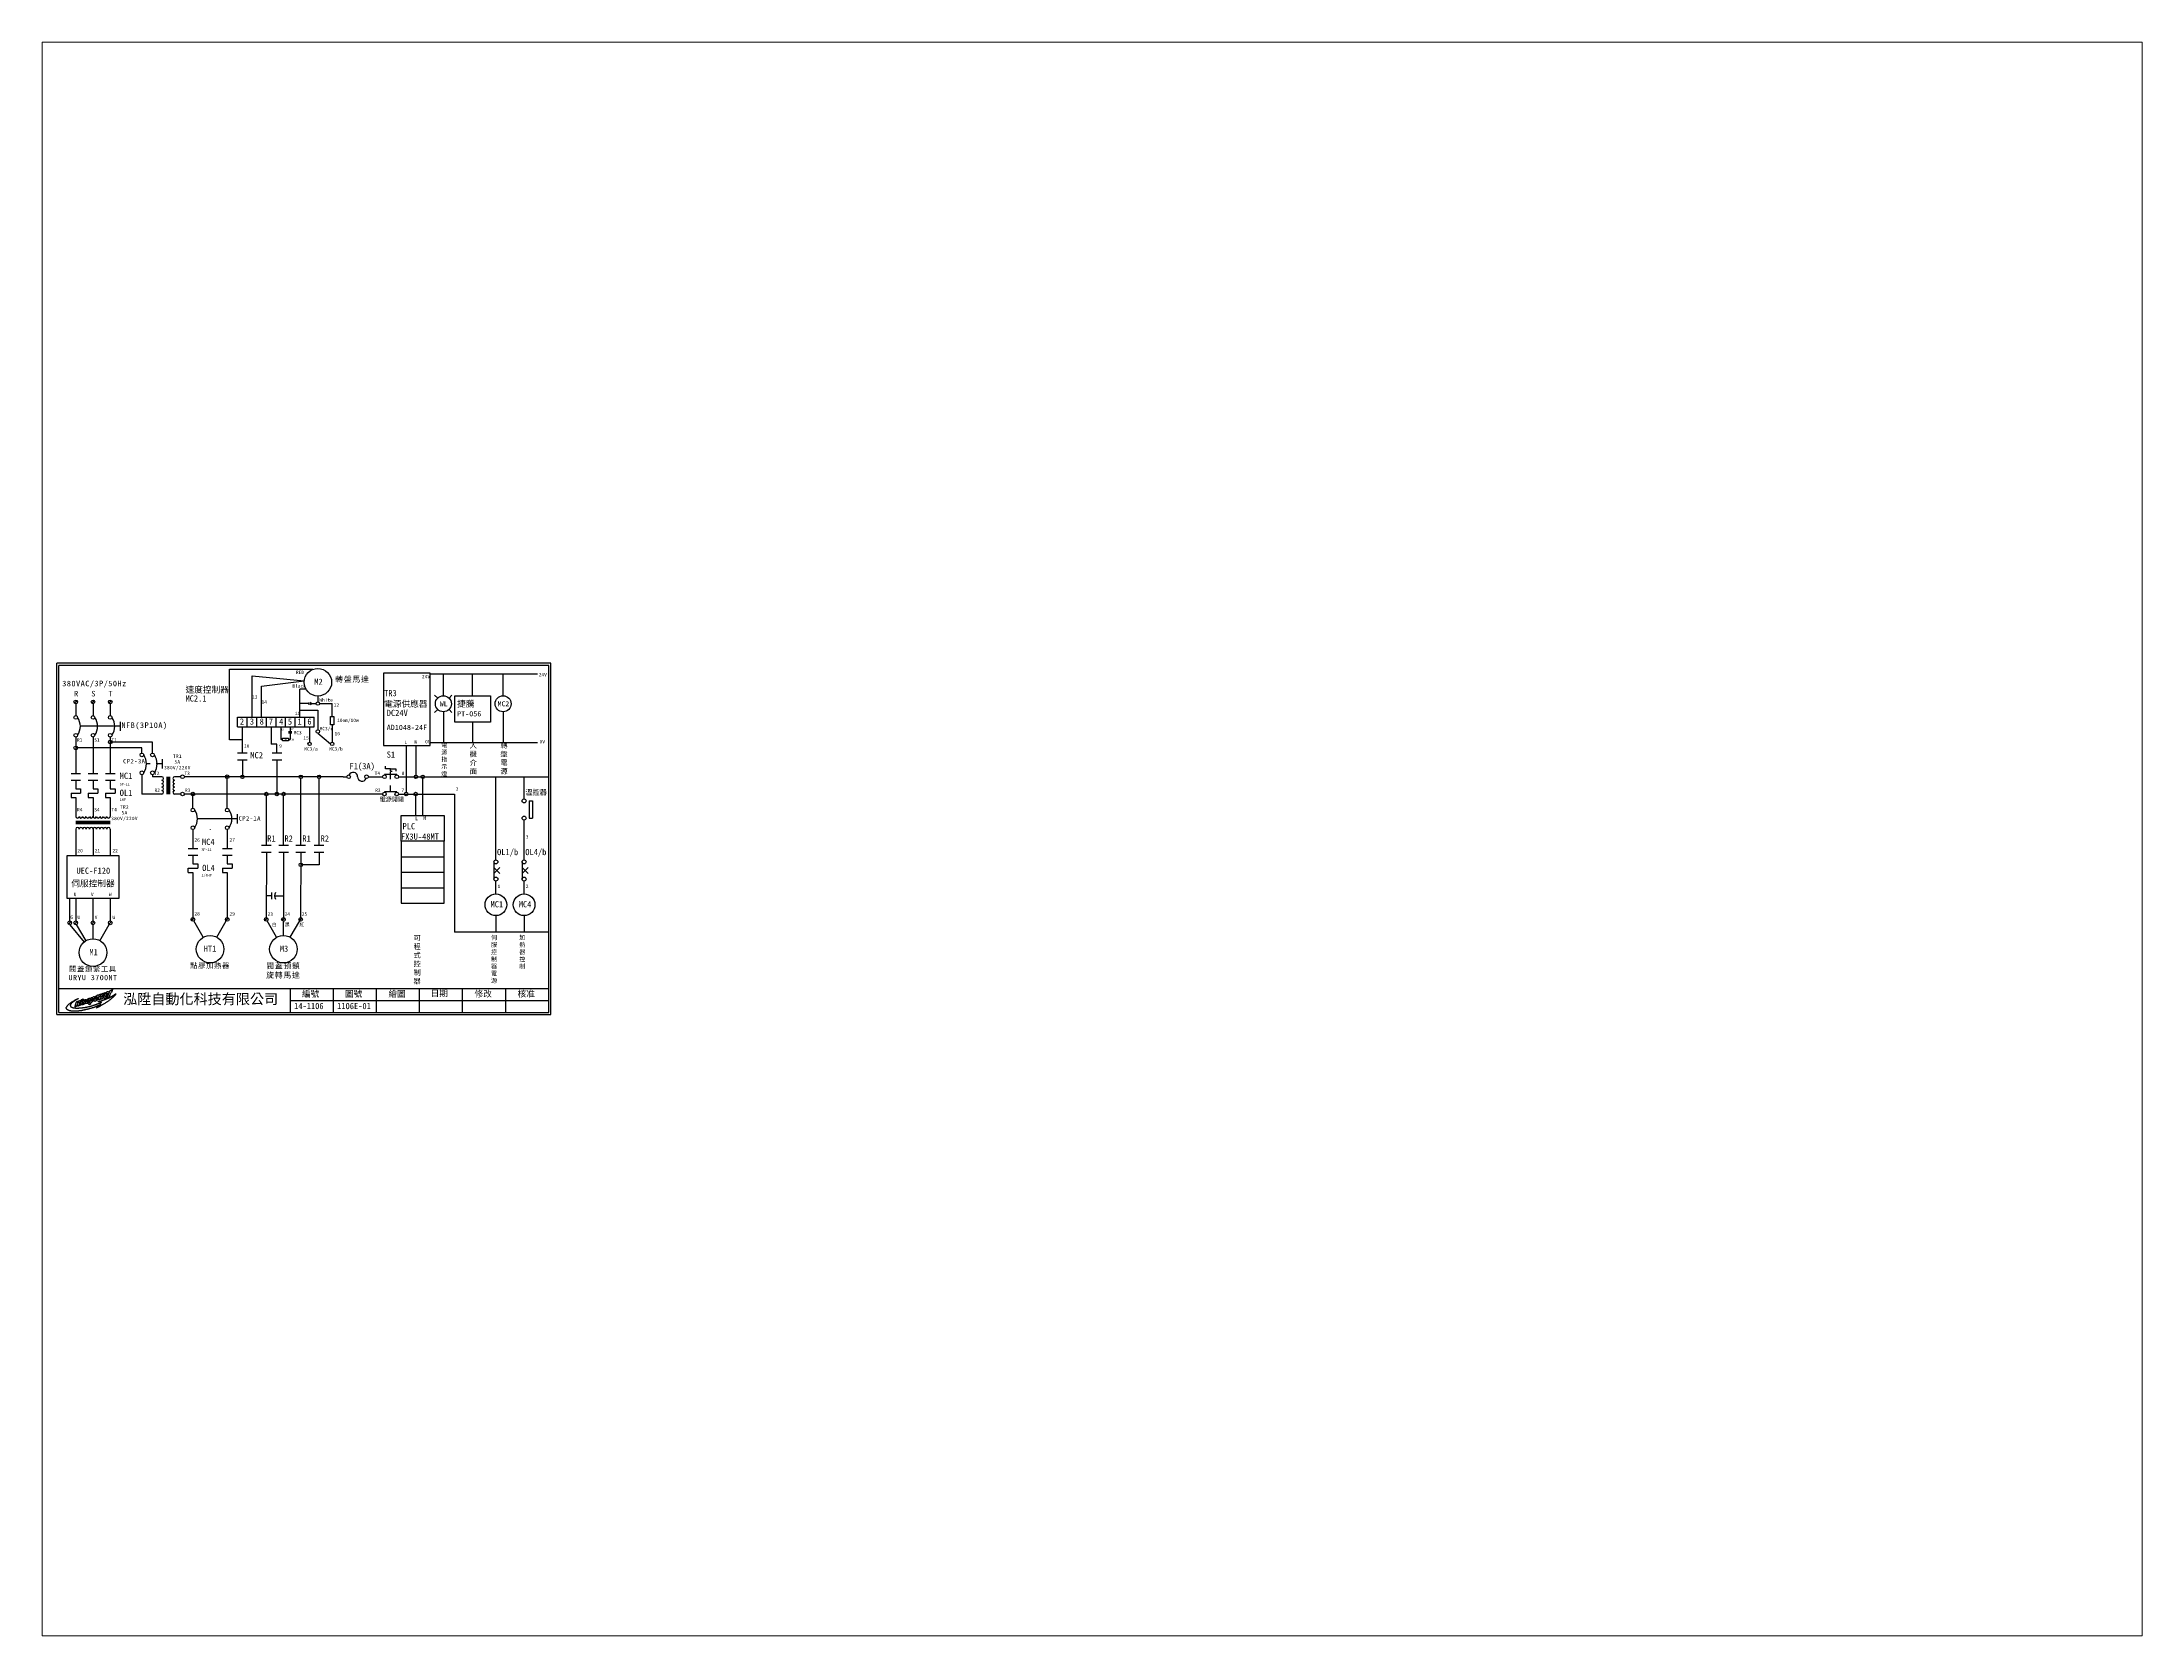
# Paper-space layout '配置1' of a CAD drawing. Extents: x 26 to 231, y 20 to 176.
# The model-space entities are those that its viewports show. They can reach past a viewport. Long polylines and large blocks are cut down to what shows.
import ezdxf
from ezdxf.enums import TextEntityAlignment as Align

# ---------------------------------------------------------------- set-up
doc = ezdxf.new("R2010")
doc.units = 0
doc.linetypes.add('DASHED', pattern=[0.2, 0.1, -0.1])
doc.linetypes.add('HIDDEN9', pattern=[3.5, 2, -1.5])
doc.layers.get('0').update_dxf_attribs({"linetype": 'CONTINUOUS'})
for name, color, linetype in [('7', 7, 'CONTINUOUS'), ('圖框層', 7, 'CONTINUOUS'), ('標尺寸層', 3, 'CONTINUOUS'), ('輪廓線層', 7, 'CONTINUOUS')]:
    doc.layers.add(name, color=color, linetype=linetype)
doc.styles.add('CNS', font='romanc.shx', dxfattribs={"bigfont": 'chineset.shx'})
doc.styles.add('STSL', font='kaiu.ttf')
doc.styles.add('標楷體', font='kaiu.ttf')

# ---------------------------------------------------------------- blocks, each defined once
blk = doc.blocks.new('FUSE')
at = {"color": 7}
for p, q in [((0, 0), (2.1, 0)), ((14.6, 0), (16.8, 0))]:
    blk.add_line(p, q, dxfattribs=at)
for centre in [(3.2, 0), (13.6, 0)]:
    blk.add_circle(centre, 1.07)
for centre, start, end in [((5.8, 0), 0, 156.116), ((11, 0), 180, 336.116)]:
    blk.add_arc(centre, 2.59, start, end, dxfattribs=at)

msp = doc.modelspace()

# ---------------------------------------------------------------- linework, layer by layer
for p, q in [((226.9, 201.2), (199.9, 201.2)), ((199.9, 201.2), (199.9, 159.2)), ((226.9, 159.2), (226.9, 201.2)), ((289.3, 200.7), (226.9, 200.7)), ((234.6, 192), (234.6, 200.7)), ((269.3, 192), (269.3, 200.7)), ((21.9, 185.3), (20.3, 183.8)), ((31.9, 185.3), (30.3, 183.8)), ((41.9, 185.3), (40.3, 183.8)), ((231.3, 186.8), (229.5, 188.5)), ((234.6, 188.1), (234.6, 192)), ((237.9, 186.8), (239.6, 188.5)), ((269.3, 188.1), (269.3, 192)), ((231.3, 180.2), (229.5, 178.4)), ((234.6, 178.8), (234.6, 174.9)), ((234.6, 174.9), (234.6, 160.8)), ((237.9, 180.2), (239.6, 178.4)), ((269.3, 178.8), (269.3, 174.9)), ((269.3, 174.9), (269.3, 160.8)), ((21.1, 164.1), (21.1, 143.1)), ((41.1, 164.1), (41.1, 143.1)), ((199.9, 159.2), (222.9, 159.2)), ((213, 159.2), (213, 132.1)), ((218.7, 159.2), (218.7, 142.1)), ((222.9, 159.2), (226.9, 159.2)), ((289.3, 160.8), (226.9, 160.8)), ((200.9, 145.8), (200.9, 147.3)), ((41.1, 139.1), (41.1, 134.1)), ((176.4, 141.1), (84.1, 141.1)), ((151.8, 101.4), (151.8, 140.1)), ((162.4, 101.4), (162.4, 140.1)), ((191.1, 141.1), (199.3, 141.1)), ((193.2, 141.1), (199.3, 141.1)), ((203.9, 145.8), (200.9, 145.8)), ((203.9, 145.8), (206.9, 145.8)), ((204.9, 144.2), (203.9, 144.5)), ((204.9, 144.2), (203.9, 143.9)), ((206.9, 145.8), (206.9, 144.3)), ((208.6, 141.1), (295.8, 141.1)), ((222.6, 118.7), (222.6, 141.1)), ((265.1, 92.8), (265.1, 141.1)), ((281.5, 128.3), (281.5, 141.1)), ((199.3, 131.1), (84.1, 131.1)), ((131.8, 101.4), (131.8, 130.1)), ((141.8, 101.4), (141.8, 130.1)), ((208.6, 131.1), (241, 131.1)), ((284.5, 127.1), (284.5, 117.1)), ((286.4, 127.1), (286.4, 117.1)), ((210.1, 118.7), (235.1, 118.7)), ((210.1, 103.7), (210.1, 118.7)), ((235.1, 118.7), (235.1, 103.7)), ((281.5, 92.8), (281.5, 116)), ((235.1, 103.7), (210.1, 103.7)), ((210.1, 103.7), (210.1, 94.7)), ((235.1, 94.7), (235.1, 103.7)), ((109, 95.5), (109, 90.5)), ((131.8, 97.4), (131.7, 59.4)), ((141.8, 97.4), (141.7, 59.4)), ((151.8, 97.4), (151.7, 59.4)), ((162.4, 90), (151.8, 90)), ((151.8, 90), (151.8, 90)), ((162.4, 97.4), (162.4, 90)), ((210.1, 94.7), (235.1, 94.7)), ((210.1, 94.7), (210.1, 85.7)), ((210.1, 85.7), (235.1, 85.7)), ((210.1, 85.7), (210.1, 76.7)), ((235.1, 85.7), (235.1, 94.7)), ((235.1, 76.7), (235.1, 85.7)), ((263.9, 91.7), (263.9, 81.7)), ((263.9, 84.9), (267.4, 88.4)), ((265.6, 86.6), (263.9, 88.4)), ((265.6, 86.6), (267.4, 84.9)), ((280.3, 91.7), (280.3, 81.7)), ((280.3, 84.9), (283.8, 88.4)), ((282.1, 86.6), (280.3, 88.4)), ((282.1, 86.6), (283.8, 84.9)), ((134.9, 70), (134.9, 74)), ((210.1, 76.7), (235.1, 76.7)), ((210.1, 76.7), (210.1, 67.7)), ((235.1, 67.7), (235.1, 76.7)), ((265.1, 73.1), (265.1, 80.5)), ((281.5, 73.1), (281.5, 80.5)), ((41.1, 70.4), (41.1, 57.4)), ((134.9, 72), (131.8, 72)), ((136.4, 72), (141.7, 72)), ((210.1, 67.7), (235.1, 67.7)), ((18.3, 57), (16.8, 55.5)), ((21.9, 57), (20.3, 55.5)), ((27.1, 45.9), (21.6, 55.4)), ((31.8, 57), (30.3, 55.5)), ((35.1, 45.9), (40.5, 55.4)), ((41.9, 57), (40.3, 55.5)), ((89.8, 59.1), (88.3, 57.6)), ((95.1, 47.9), (89.6, 57.4)), ((103.1, 47.9), (108.5, 57.4)), ((109.8, 59.1), (108.3, 57.6)), ((132.5, 59.1), (131, 57.6)), ((137.7, 47.9), (132.3, 57.4)), ((142.5, 59.1), (141, 57.6)), ((141.7, 57.2), (141.7, 56.7)), ((141.7, 49), (141.7, 56.7)), ((145.7, 47.9), (151.2, 57.4)), ((152.5, 59.1), (151, 57.6)), ((265.1, 60.5), (265.1, 50.9)), ((281.5, 60.5), (281.5, 50.9))]:
    msp.add_line(p, q)
at = {"color": 7, "linetype": 'HIDDEN9'}
for p, q in [((46.8, 170.4), (23.8, 170.4)), ((114.8, 116.7), (91.8, 116.7))]:
    msp.add_line(p, q, dxfattribs=at)
for centre, radius in [((161.7, 196), 8), ((21.1, 184.6), 1.07), ((31.1, 184.6), 1.07), ((41.1, 184.6), 1.07), ((234.6, 183.5), 4.64), ((269.3, 183.5), 4.64), ((21.1, 175.6), 1.07), ((31.1, 175.6), 1.07), ((41.1, 175.6), 1.07), ((21.1, 165.2), 1.07), ((21.1, 157.9), 1.07), ((31.1, 165.2), 1.07), ((41.1, 165.2), 1.07), ((41.1, 161.3), 1.07), ((59.5, 153.8), 1.07), ((65.6, 153.8), 1.07), ((59.5, 143.4), 1.07), ((65.6, 143.4), 1.07), ((83.1, 141.1), 1.07), ((109.1, 141.1), 1.07), ((117.9, 141.1), 1), ((151.8, 141.1), 1), ((162.4, 141.1), 1), ((218.7, 141.1), 1), ((83.1, 131.1), 1.07), ((89.1, 131.1), 1.07), ((89.1, 121.8), 1.07), ((109.1, 121.8), 1.07), ((131.8, 131.1), 1), ((137.9, 131.1), 1), ((141.8, 131.1), 1), ((213, 131.1), 1), ((89.1, 111.5), 1.07), ((109.1, 111.5), 1.07), ((151.8, 90), 1), ((265.1, 66.8), 6.3), ((281.5, 66.8), 6.3), ((17.6, 56.3), 1.07), ((21.1, 56.3), 1.07), ((31.1, 56.3), 1.07), ((41.1, 56.3), 1.07), ((89.1, 58.3), 1.07), ((99.1, 41), 8), ((109.1, 58.3), 1.07), ((131.7, 58.3), 1.07), ((141.7, 41), 8), ((141.7, 58.3), 1.07), ((151.7, 58.3), 1.07), ((31.1, 39), 8)]:
    msp.add_circle(centre, radius)
at = {"color": 7}
for centre in [(14.7, 170.4), (24.7, 170.4), (34.7, 170.4), (53.1, 148.6), (59.3, 148.6), (82.7, 116.7), (102.7, 116.7)]:
    msp.add_arc(centre, 9.05, 325.1286, 34.8714, dxfattribs=at)
msp.add_arc((139.7, 72), 3.23, 141.7755, 218.4018)
at = {"layer": '7'}
for p, q in [((200.4, 142.6), (207.5, 142.6)), ((203.9, 144.5), (203.9, 145.8)), ((203.9, 142.6), (203.9, 143.9)), ((200.4, 132.6), (207.5, 132.6))]:
    msp.add_line(p, q, dxfattribs=at)
at = {"layer": '7', "linetype": 'DASHED'}
msp.add_line((203.9, 132.6), (203.9, 142.6), dxfattribs=at)
at = {"layer": '7'}
for centre in [(200.4, 141.1), (207.5, 141.1), (200.4, 131.1), (207.5, 131.1)]:
    msp.add_circle(centre, 1.07, dxfattribs=at)
at = {"layer": '圖框層', "color": 7}
for p, q in [((297, 207), (10, 207)), ((10, 3), (10, 207)), ((295.8, 205.7), (11.2, 205.7)), ((11.2, 4.2), (11.2, 205.7)), ((295.8, 4.2), (295.8, 205.7)), ((297, 3), (297, 207)), ((11.2, 18.2), (295.8, 18.2)), ((145.8, 4.2), (145.8, 18.2)), ((170.8, 4.2), (170.8, 18.2)), ((195.8, 4.2), (195.8, 18.2)), ((220.8, 4.2), (220.8, 18.2)), ((245.8, 4.2), (245.8, 18.2)), ((270.8, 4.2), (270.8, 18.2)), ((10, 3), (297, 3)), ((11.2, 4.2), (295.8, 4.2)), ((145.8, 11.2), (295.8, 11.2))]:
    msp.add_line(p, q, dxfattribs=at)
at = {"layer": '標尺寸層', "color": 7}
for p, q in [((110.4, 162.6), (110.4, 203.5)), ((110.4, 203.5), (158.7, 203.5)), ((123.5, 175.8), (123.5, 199.7)), ((123.5, 199.7), (153.7, 196.8)), ((129, 193.8), (153.7, 196.8)), ((251.6, 188.2), (251.6, 200.7)), ((21.1, 183.5), (21.1, 176.7)), ((31.1, 183.5), (31.1, 176.7)), ((41.1, 183.5), (41.1, 176.7)), ((129, 175.8), (129, 193.8)), ((154.8, 192), (151.3, 192)), ((151.3, 175.8), (151.3, 192)), ((156.5, 183.6), (151.3, 183.6)), ((156.5, 184.3), (156.5, 182.8)), ((157.4, 183.6), (160.7, 183.6)), ((161.7, 188), (161.7, 184.6)), ((162.7, 183.6), (170, 183.6)), ((170, 176.1), (170, 183.6)), ((46.8, 173.1), (46.8, 167.7)), ((115.1, 170.2), (115.1, 175.8)), ((115.1, 175.8), (120.7, 175.8)), ((120.7, 170.2), (120.7, 175.8)), ((120.7, 170.2), (120.7, 175.8)), ((120.7, 175.8), (126.2, 175.8)), ((126.2, 170.2), (126.2, 175.8)), ((126.2, 170.2), (126.2, 175.8)), ((126.2, 175.8), (131.8, 175.8)), ((131.8, 170.2), (131.8, 175.8)), ((131.8, 170.2), (131.8, 175.8)), ((131.8, 175.8), (137.4, 175.8)), ((137.4, 170.2), (137.4, 175.8)), ((137.4, 170.2), (137.4, 175.8)), ((137.4, 175.8), (142.9, 175.8)), ((142.9, 170.2), (142.9, 175.8)), ((142.9, 170.2), (142.9, 175.8)), ((142.9, 175.8), (148.5, 175.8)), ((148.5, 170.2), (148.5, 175.8)), ((148.5, 170.2), (148.5, 175.8)), ((148.5, 175.8), (154.1, 175.8)), ((151.3, 179.7), (161.7, 179.7)), ((154.1, 170.2), (154.1, 175.8)), ((154.1, 170.2), (154.1, 175.8)), ((154.1, 175.8), (159.6, 175.8)), ((159.6, 170.2), (159.6, 175.8)), ((161.7, 179.7), (161.7, 168.4)), ((170, 171.3), (170, 161.2)), ((251.6, 172.8), (251.6, 160.8)), ((21.1, 164.2), (21.1, 164.1)), ((31.1, 164.2), (31.1, 164.1)), ((31.1, 164.1), (31.1, 143.1)), ((41.1, 164.2), (41.1, 164.1)), ((65.6, 161.3), (41.1, 161.3)), ((65.6, 154.8), (65.6, 161.3)), ((117.9, 162.6), (110.4, 162.6)), ((115.1, 170.2), (120.7, 170.2)), ((117.9, 155), (117.9, 170.2)), ((120.7, 170.2), (126.2, 170.2)), ((126.2, 170.2), (131.8, 170.2)), ((131.8, 170.2), (137.4, 170.2)), ((134.6, 170.2), (134.6, 160.1)), ((137.9, 160.1), (134.6, 160.1)), ((137.4, 170.2), (142.9, 170.2)), ((137.9, 155), (137.9, 160.1)), ((140.2, 170.2), (140.2, 162.8)), ((141.1, 162.8), (140.2, 162.8)), ((142.9, 170.2), (148.5, 170.2)), ((144.7, 167.4), (146.6, 167.4)), ((144.7, 166.6), (146.6, 166.6)), ((144.7, 162.8), (145.7, 162.8)), ((145.7, 170.2), (145.7, 167.4)), ((145.7, 166.6), (145.7, 162.8)), ((148.5, 170.2), (154.1, 170.2)), ((154.1, 170.2), (159.6, 170.2)), ((156.9, 170.2), (156.9, 161.2)), ((161.7, 166.4), (169, 160.2)), ((59.5, 157.9), (21.1, 157.9)), ((59.5, 154.8), (59.5, 157.9)), ((71.3, 151.3), (71.3, 145.9)), ((115.1, 155), (120.7, 155)), ((115.1, 151), (120.7, 151)), ((117.9, 151), (117.9, 141.1)), ((135.1, 155), (140.7, 155)), ((135.1, 151), (140.7, 151)), ((137.9, 151), (137.9, 131.1)), ((18.4, 143.1), (23.9, 143.1)), ((18.4, 139.1), (23.9, 139.1)), ((21.1, 139.1), (21.1, 134.1)), ((28.3, 143.1), (33.9, 143.1)), ((28.3, 139.1), (33.9, 139.1)), ((31.1, 139.1), (31.1, 134.1)), ((38.4, 143.1), (43.9, 143.1)), ((38.4, 139.1), (43.9, 139.1)), ((59.5, 142.3), (59.5, 142.3)), ((59.5, 142.3), (59.5, 131.1)), ((65.6, 142.3), (65.6, 142.3)), ((65.6, 142.3), (65.6, 141.1)), ((71.1, 141.1), (65.6, 141.1)), ((69.5, 142.3), (69.5, 142.3)), ((74, 141.1), (74, 131.1)), ((74.8, 141.1), (74.8, 131.1)), ((75.5, 141.1), (75.5, 131.1)), ((82, 141.1), (78.5, 141.1)), ((109.1, 122.9), (109.1, 141.1)), ((18.4, 131.6), (23.9, 131.6)), ((18.4, 131.6), (18.4, 129.1)), ((18.4, 129.1), (21.1, 129.1)), ((21.1, 134.1), (23.9, 134.1)), ((21.1, 129.1), (21.1, 118.1)), ((23.9, 134.1), (23.9, 131.6)), ((28.3, 131.6), (33.9, 131.6)), ((28.3, 131.6), (28.3, 129.1)), ((28.3, 129.1), (31.1, 129.1)), ((31.1, 134.1), (33.9, 134.1)), ((31.1, 129.1), (31.1, 118.1)), ((33.9, 134.1), (33.9, 131.6)), ((38.4, 131.6), (43.9, 131.6)), ((38.4, 131.6), (38.4, 129.1)), ((38.4, 129.1), (41.1, 129.1)), ((41.1, 134.1), (43.9, 134.1)), ((41.1, 129.1), (41.1, 118.1)), ((43.9, 134.1), (43.9, 131.6)), ((71.1, 131.1), (59.5, 131.1)), ((82, 131.1), (78.5, 131.1)), ((89.1, 122.9), (89.1, 131.1)), ((218.5, 131.2), (218.5, 118.7)), ((241, 131.1), (241, 50.9)), ((284.5, 127.1), (286.4, 127.1)), ((31.1, 115.2), (21.1, 115.2)), ((31.1, 114.5), (21.1, 114.5)), ((31.1, 113.7), (21.1, 113.7)), ((21.1, 110.7), (21.1, 95.4)), ((41.1, 115.2), (31.1, 115.2)), ((41.1, 114.5), (31.1, 114.5)), ((41.1, 113.7), (31.1, 113.7)), ((31.1, 110.7), (31.1, 95.4)), ((41.1, 110.7), (41.1, 95.4)), ((89.1, 110.4), (89.1, 110.3)), ((89.1, 110.3), (89.1, 99.5)), ((99.1, 110.4), (99.1, 110.3)), ((109.1, 110.4), (109.1, 110.3)), ((109.1, 110.3), (109.1, 99.5)), ((114.8, 119.4), (114.8, 113.9)), ((284.5, 117.1), (286.4, 117.1)), ((86.3, 99.5), (91.9, 99.5)), ((106.3, 99.5), (111.9, 99.5)), ((129, 101.4), (134.6, 101.4)), ((139, 101.4), (144.6, 101.4)), ((149, 101.4), (154.6, 101.4)), ((159.6, 101.4), (165.1, 101.4)), ((16.1, 70.4), (16.1, 95.4)), ((16.1, 95.4), (41.1, 95.4)), ((41.1, 95.4), (46.1, 95.4)), ((46.1, 95.4), (46.1, 70.4)), ((86.3, 95.5), (91.9, 95.5)), ((86.3, 88), (91.9, 88)), ((86.3, 85.5), (86.3, 88)), ((86.3, 85.5), (89.1, 85.5)), ((89, 95.5), (89, 90.5)), ((89, 90.5), (91.9, 90.5)), ((89.1, 85.5), (89.1, 59.4)), ((91.9, 90.5), (91.9, 88)), ((106.3, 95.5), (111.9, 95.5)), ((106.3, 88), (111.9, 88)), ((106.3, 88), (106.3, 85.5)), ((106.3, 85.5), (109.1, 85.5)), ((109, 90.5), (111.9, 90.5)), ((109.1, 85.5), (109.1, 59.4)), ((111.9, 90.5), (111.9, 88)), ((129, 97.4), (134.6, 97.4)), ((139, 97.4), (144.6, 97.4)), ((149, 97.4), (154.6, 97.4)), ((159.6, 97.4), (165.1, 97.4)), ((21.1, 70.4), (16.1, 70.4)), ((17.6, 57.4), (17.6, 70.4)), ((46.1, 70.4), (21.1, 70.4)), ((21.1, 70.4), (21.1, 57.4)), ((31.1, 57.4), (31.1, 70.4)), ((17.6, 55.2), (26, 45.1)), ((31.1, 47), (31.1, 55.2)), ((295.8, 50.9), (241, 50.9))]:
    msp.add_line(p, q, dxfattribs=at)
at = {"layer": '標尺寸層', "color": 7, "linetype": 'DASHED'}
msp.add_line((71.3, 148.6), (62.2, 148.6), dxfattribs=at)
at = {"layer": '標尺寸層', "color": 7}
for points in [[(241.2, 188.2), (261.9, 188.2), (261.9, 172.8), (241.2, 172.8)], [(169, 176.1), (171, 176.1), (171, 171.3), (169, 171.3)], [(141.1, 163.6), (144.7, 163.6), (144.7, 161.9), (141.1, 161.9)]]:
    msp.add_lwpolyline(points, close=True, dxfattribs=at)
for centre, radius in [((161.7, 183.6), 1), ((156.9, 160.2), 1), ((161.7, 167.4), 1), ((170, 160.2), 1), ((222.6, 141.1), 1), ((218.5, 131.1), 1), ((281.5, 127.1), 1.15), ((281.5, 117.1), 1.15), ((265.1, 91.7), 1.15), ((281.5, 91.7), 1.15), ((265.1, 81.7), 1.15), ((281.5, 81.7), 1.15)]:
    msp.add_circle(centre, radius, dxfattribs=at)
for centre, radius, start, end in [((158.6, 183.6), 1.19, 138.7324, 221.2676), ((71.1, 140.1), 1, 270, 90), ((71.1, 138.1), 1, 270, 90), ((71.1, 136.1), 1, 270, 90), ((71.1, 134.1), 1, 270, 90), ((78.5, 140.1), 1, 90, 270), ((78.5, 138.1), 1, 90, 270), ((78.5, 136.1), 1, 90, 270), ((78.5, 134.1), 1, 90, 270), ((71.1, 132.1), 1, 270, 90), ((78.5, 132.1), 1, 90, 270), ((22.1, 118.1), 1, 180, 0), ((22.1, 110.7), 1, 0, 180), ((24.1, 118.1), 1, 180, 0), ((24.1, 110.7), 1, 0, 180), ((26.1, 118.1), 1, 180, 0), ((26.1, 110.7), 1, 0, 180), ((28.1, 118.1), 1, 180, 0), ((28.1, 110.7), 1, 0, 180), ((30.1, 118.1), 1, 180, 0), ((30.1, 110.7), 1, 0, 180), ((32.1, 118.1), 1, 180, 0), ((32.1, 110.7), 1, 0, 180), ((34.1, 118.1), 1, 180, 0), ((34.1, 110.7), 1, 0, 180), ((36.1, 118.1), 1, 180, 0), ((36.1, 110.7), 1, 0, 180), ((38.1, 118.1), 1, 180, 0), ((38.1, 110.7), 1, 0, 180), ((40.1, 118.1), 1, 180, 0), ((40.1, 110.7), 1, 0, 180)]:
    msp.add_arc(centre, radius, start, end, dxfattribs=at)
at = {"layer": '輪廓線層', "color": 1}
msp.add_lwpolyline([(34.6, 8.4), (34.3, 8.3), (34, 8.2), (33.7, 8.1), (33.4, 7.9), (33.1, 7.8), (32.8, 7.7), (32.5, 7.5), (32.2, 7.4), (32, 7.3), (31.7, 7.2), (31.5, 7.2), (31.3, 7.1), (31.1, 7), (30.9, 6.9), (30.6, 6.9), (30.4, 6.8), (30.2, 6.7), (29.9, 6.6), (29.6, 6.6), (29.3, 6.5), (29, 6.4), (28.7, 6.3), (28.4, 6.2), (28.2, 6.2), (27.9, 6.1), (27.7, 6), (27.4, 6), (27.2, 5.9), (27, 5.9), (26.8, 5.8), (26.6, 5.8), (26.4, 5.7), (26.2, 5.7), (26, 5.6), (25.9, 5.6), (25.7, 5.6), (25.5, 5.5), (25.3, 5.5), (25.1, 5.5), (24.9, 5.4), (24.8, 5.4), (24.6, 5.4), (24.4, 5.3), (24.2, 5.3), (24, 5.3), (23.9, 5.3), (23.7, 5.2), (23.5, 5.2), (23.4, 5.2), (23.2, 5.2), (23, 5.2), (22.9, 5.2), (22.7, 5.1), (22.6, 5.1), (22.4, 5.1), (22.2, 5.1), (22.1, 5.1), (21.9, 5.1), (21.7, 5.1), (21.6, 5.1), (21.4, 5), (21.2, 5), (21, 5), (20.9, 5), (20.7, 5), (20.5, 5), (20.4, 5), (20.3, 5), (20.1, 5), (20, 5), (19.8, 5), (19.7, 5), (19.6, 5), (19.5, 5), (19.4, 5), (19.2, 5.1), (19.1, 5.1), (19, 5.1), (18.9, 5.1), (18.8, 5.1), (18.7, 5.1), (18.5, 5.1), (18.4, 5.1), (18.3, 5.2), (18.1, 5.2), (18, 5.2), (17.9, 5.2), (17.7, 5.2), (17.6, 5.3), (17.5, 5.3), (17.3, 5.3), (17.2, 5.4), (17.1, 5.4), (16.9, 5.5), (16.8, 5.5), (16.7, 5.6), (16.6, 5.6), (16.5, 5.7), (16.4, 5.7), (16.3, 5.7), (16.2, 5.8), (16.2, 5.8), (16.1, 5.9), (16, 5.9), (16, 6), (15.9, 6), (15.9, 6.1), (15.9, 6.1), (15.8, 6.1), (15.8, 6.2), (15.8, 6.2), (15.8, 6.2), (15.8, 6.3), (15.7, 6.3), (15.7, 6.3), (15.7, 6.4), (15.7, 6.4), (15.7, 6.4), (15.7, 6.5), (15.7, 6.5), (15.7, 6.5), (15.7, 6.6), (15.7, 6.6), (15.7, 6.6), (15.7, 6.7), (15.7, 6.7), (15.6, 6.7), (15.6, 6.8), (15.6, 6.8), (15.6, 6.9), (15.6, 6.9), (15.6, 6.9), (15.6, 7), (15.6, 7), (15.6, 7), (15.6, 7.1), (15.6, 7.1), (15.6, 7.2), (15.6, 7.2), (15.6, 7.2), (15.7, 7.3), (15.7, 7.3), (15.7, 7.4), (15.7, 7.4), (15.8, 7.5), (15.8, 7.5), (15.8, 7.6), (15.9, 7.7), (15.9, 7.8), (16, 7.8), (16, 7.9), (16.1, 8), (16.2, 8.1), (16.2, 8.2), (16.3, 8.3), (16.4, 8.4), (16.5, 8.5), (16.6, 8.6), (16.7, 8.7), (16.8, 8.8), (16.9, 8.9), (17, 9), (17.1, 9.1), (17.3, 9.2), (17.4, 9.3), (17.5, 9.4), (17.7, 9.5), (17.8, 9.6), (17.9, 9.7), (18.1, 9.8), (18.2, 9.9), (18.3, 10), (18.5, 10.1), (18.6, 10.2), (18.7, 10.3), (18.8, 10.4), (19, 10.4), (19.1, 10.5), (19.2, 10.6), (19.3, 10.7), (19.4, 10.7), (19.5, 10.8), (19.6, 10.8), (19.8, 10.9), (19.9, 11), (20, 11), (20.1, 11.1), (20.2, 11.1), (20.3, 11.2), (20.4, 11.3), (20.6, 11.4), (20.8, 11.5), (20.9, 11.6), (21.1, 11.7), (21.3, 11.8), (21.6, 11.9), (21.8, 12), (21.9, 12.1), (22.1, 12.2), (22.3, 12.2), (22.4, 12.3), (22.5, 12.3), (22.6, 12.4), (22.6, 12.4), (22.7, 12.4), (22.7, 12.4), (22.7, 12.4), (22.6, 12.3), (22.6, 12.3), (22.6, 12.3), (22.5, 12.2), (22.4, 12.2), (22.4, 12.2), (22.3, 12.1), (22.2, 12.1), (22.1, 12), (22, 11.9), (21.9, 11.9), (21.7, 11.8), (21.6, 11.8), (21.5, 11.7), (21.4, 11.6), (21.3, 11.5), (21.1, 11.5), (21, 11.4), (20.9, 11.3), (20.7, 11.2), (20.6, 11.2), (20.5, 11.1), (20.3, 11), (20.2, 10.9), (20.1, 10.8), (20, 10.7), (19.9, 10.7), (19.7, 10.6), (19.6, 10.5), (19.5, 10.4), (19.4, 10.3), (19.3, 10.3), (19.2, 10.2), (19.1, 10.1), (19, 10), (18.9, 9.9), (18.8, 9.8), (18.7, 9.7), (18.6, 9.6), (18.6, 9.6), (18.5, 9.5), (18.4, 9.4), (18.4, 9.3), (18.3, 9.3), (18.2, 9.2), (18.2, 9.1), (18.2, 9.1), (18.1, 9), (18.1, 8.9), (18.1, 8.9), (18, 8.8), (18, 8.8), (18, 8.7), (18, 8.6), (18, 8.6), (18, 8.5), (18, 8.5), (17.9, 8.4), (17.9, 8.4), (17.9, 8.3), (17.9, 8.3), (17.9, 8.2), (18, 8.2), (18, 8.2), (18, 8.1), (18, 8.1), (18, 8), (18, 8), (18, 8), (18, 7.9), (18.1, 7.9), (18.1, 7.9), (18.1, 7.8), (18.1, 7.8), (18.2, 7.8), (18.2, 7.7), (18.2, 7.7), (18.2, 7.7), (18.3, 7.6), (18.3, 7.6), (18.4, 7.6), (18.4, 7.5), (18.4, 7.5), (18.5, 7.5), (18.5, 7.5), (18.6, 7.4), (18.7, 7.4), (18.7, 7.4), (18.8, 7.3), (18.8, 7.3), (18.9, 7.3), (19, 7.2), (19, 7.2), (19.1, 7.2), (19.2, 7.2), (19.3, 7.1), (19.3, 7.1), (19.4, 7.1), (19.5, 7.1), (19.6, 7), (19.6, 7), (19.7, 7), (19.8, 7), (19.9, 7), (20, 7), (20.1, 6.9), (20.2, 6.9), (20.3, 6.9), (20.4, 6.9), (20.5, 6.9), (20.6, 6.9), (20.8, 6.9), (20.9, 6.8), (21, 6.8), (21.2, 6.8), (21.3, 6.8), (21.5, 6.8), (21.6, 6.8), (21.8, 6.8), (21.9, 6.8), (22.1, 6.8), (22.3, 6.8), (22.5, 6.8), (22.7, 6.8), (22.8, 6.8), (23, 6.9), (23.2, 6.9), (23.4, 6.9), (23.6, 6.9), (23.8, 6.9), (24, 6.9), (24.1, 6.9), (24.3, 7), (24.5, 7), (24.7, 7), (24.8, 7), (25, 7), (25.1, 7.1), (25.3, 7.1), (25.5, 7.1), (25.7, 7.1), (25.9, 7.2), (26, 7.2), (26.3, 7.2), (26.5, 7.2), (26.7, 7.3), (27, 7.3), (27.2, 7.4), (27.5, 7.4), (27.8, 7.5), (28.1, 7.5), (28.3, 7.6), (28.6, 7.7), (28.9, 7.7), (29.2, 7.8), (29.5, 7.9), (29.7, 8), (30, 8), (30.3, 8.1), (30.5, 8.2), (30.7, 8.2), (31, 8.3), (31.2, 8.4), (31.4, 8.4), (31.6, 8.5), (31.8, 8.5), (31.9, 8.6), (32.1, 8.6), (32.2, 8.7), (32.4, 8.7), (32.5, 8.8), (32.6, 8.8), (32.7, 8.8), (32.8, 8.9), (32.9, 8.9), (33, 9), (33.1, 9), (33.3, 9.1), (33.4, 9.1), (33.6, 9.2), (33.8, 9.2), (33.9, 9.3), (34.1, 9.4), (34.3, 9.4), (34.4, 9.5), (34.6, 9.6), (34.7, 9.6), (34.8, 9.6), (35, 9.7), (35.1, 9.7), (35.2, 9.8), (35.3, 9.8), (35.4, 9.9), (35.5, 9.9), (35.6, 9.9), (35.7, 10), (35.8, 10), (35.9, 10.1), (36, 10.1), (36, 10.1), (36, 10.2), (36.1, 10.2), (36.1, 10.2), (36, 10.2), (36, 10.2), (35.9, 10.2), (35.9, 10.3), (35.8, 10.3), (35.7, 10.3), (35.6, 10.3), (35.6, 10.3), (35.5, 10.3), (35.4, 10.3), (35.3, 10.3), (35.2, 10.3), (35.1, 10.3), (35, 10.4), (35, 10.4), (34.9, 10.4), (34.8, 10.4), (34.7, 10.4), (34.6, 10.4), (34.5, 10.4), (34.4, 10.4), (34.3, 10.4), (34.3, 10.4), (34.2, 10.5), (34.2, 10.5), (34.1, 10.5), (34.1, 10.5), (34.1, 10.5), (34, 10.5), (34, 10.5), (34.1, 10.5), (34.1, 10.6), (34.1, 10.6), (34.2, 10.6), (34.2, 10.6), (34.3, 10.6), (34.4, 10.7), (34.5, 10.7), (34.6, 10.7), (34.8, 10.8), (34.9, 10.8), (35.1, 10.8), (35.2, 10.9), (35.4, 10.9), (35.5, 11), (35.7, 11), (35.9, 11.1), (36.1, 11.1), (36.3, 11.2), (36.4, 11.2), (36.6, 11.3), (36.8, 11.4), (37, 11.4), (37.2, 11.5), (37.4, 11.5), (37.6, 11.6), (37.7, 11.7), (37.9, 11.7), (38.1, 11.8), (38.3, 11.9), (38.6, 12), (38.8, 12), (39, 12.1), (39.3, 12.3), (39.5, 12.4), (39.8, 12.5), (40.1, 12.6), (40.3, 12.7), (40.6, 12.8), (40.8, 12.9), (41, 13.1), (41.2, 13.2), (41.4, 13.3), (41.6, 13.4), (41.8, 13.5), (42, 13.6), (42.2, 13.7), (42.3, 13.8), (42.5, 13.9), (42.7, 14), (42.8, 14.1), (43, 14.2), (43.1, 14.3), (43.3, 14.4), (43.4, 14.5), (43.6, 14.6), (43.7, 14.7), (43.9, 14.8), (44, 14.9), (44.1, 15), (44.2, 15), (44.2, 15.1), (44.3, 15.1), (44.4, 15.1), (44.4, 15.1), (44.4, 15.1), (44.4, 15.1), (44.3, 15), (44.3, 14.9), (44.3, 14.9), (44.2, 14.8), (44.2, 14.7), (44.1, 14.6), (44.1, 14.6), (44, 14.5), (44, 14.4), (43.9, 14.4), (43.9, 14.3), (43.8, 14.2), (43.8, 14.2), (43.7, 14.1), (43.6, 14), (43.6, 13.9), (43.5, 13.9), (43.4, 13.8), (43.3, 13.7), (43.2, 13.6), (43.1, 13.5), (43, 13.4), (42.9, 13.3), (42.8, 13.2), (42.7, 13), (42.5, 12.9), (42.4, 12.8), (42.2, 12.7), (42.1, 12.5), (41.9, 12.4), (41.8, 12.2), (41.6, 12.1), (41.4, 12), (41.2, 11.8), (41.1, 11.7), (40.9, 11.5), (40.6, 11.3), (40.4, 11.2), (40.2, 11), (39.9, 10.9), (39.7, 10.7), (39.4, 10.5), (39.2, 10.3), (38.9, 10.2), (38.7, 10), (38.4, 9.8), (38.1, 9.7), (37.9, 9.5), (37.6, 9.3), (37.4, 9.2), (37.1, 9), (36.8, 8.9), (36.6, 8.7), (36.3, 8.6), (36, 8.4), (35.8, 8.3), (35.5, 8.1), (35.3, 8), (35, 7.8), (34.8, 7.7), (34.6, 7.6), (34.4, 7.5), (34.3, 7.4), (34.1, 7.3), (34, 7.3), (33.8, 7.2), (33.7, 7.1), (33.6, 7.1), (33.5, 7), (33.4, 7), (33.4, 7), (33.3, 6.9), (33.2, 6.9), (33.2, 6.9), (33.2, 6.9), (33.1, 6.9), (33.2, 6.9), (33.2, 6.9), (33.2, 7), (33.3, 7), (33.4, 7.1), (33.4, 7.2), (33.6, 7.2), (33.7, 7.3), (33.8, 7.4), (33.9, 7.5), (34.1, 7.7), (34.3, 7.8), (34.4, 7.9), (34.6, 8), (34.7, 8.1), (34.9, 8.3), (35.1, 8.4), (35.2, 8.5), (35.3, 8.6), (35.4, 8.7), (35.5, 8.7), (35.6, 8.8), (35.7, 8.9), (35.7, 8.9), (35.7, 8.9), (35.7, 8.9), (35.6, 8.9), (35.5, 8.8), (35.4, 8.8), (35.2, 8.7), (35, 8.6), (34.8, 8.5)], close=True, dxfattribs=at)
at = {"layer": '輪廓線層', "color": 116}
for points in [[(27.8, 10.4), (27.8, 10.3), (27.8, 10.3), (27.8, 10.3), (27.8, 10.3), (27.8, 10.3), (27.8, 10.3), (27.8, 10.3), (27.8, 10.2), (27.8, 10.2), (27.8, 10.2), (27.8, 10.2), (27.8, 10.2), (27.9, 10.2), (27.9, 10.2), (27.9, 10.2), (27.9, 10.2), (27.9, 10.2), (27.9, 10.2), (28, 10.2), (28, 10.2), (28, 10.2), (28, 10.2), (28, 10.2), (28.1, 10.2), (28.1, 10.3), (28.1, 10.3), (28.1, 10.3), (28.2, 10.3), (28.2, 10.3), (28.2, 10.3), (28.2, 10.3), (28.2, 10.3), (28.2, 10.4), (28.3, 10.4), (28.3, 10.4), (28.3, 10.4), (28.3, 10.4), (28.3, 10.4), (28.3, 10.5), (28.3, 10.5), (28.3, 10.5), (28.4, 10.5), (28.4, 10.5), (28.4, 10.5), (28.4, 10.5), (28.4, 10.5), (28.5, 10.5), (28.5, 10.5), (28.5, 10.6), (28.6, 10.6), (28.7, 10.6), (28.7, 10.6), (28.8, 10.6), (28.8, 10.6), (28.9, 10.6), (28.9, 10.6), (29, 10.6), (29, 10.6), (29, 10.6), (29, 10.6), (29, 10.6), (29, 10.6), (29, 10.5), (29, 10.5), (29, 10.5), (28.9, 10.5), (28.9, 10.4), (28.9, 10.4), (28.9, 10.4), (28.9, 10.4), (28.9, 10.3), (28.8, 10.3), (28.8, 10.3), (28.8, 10.3), (28.8, 10.2), (28.8, 10.2), (28.7, 10.2), (28.7, 10.2), (28.7, 10.1), (28.7, 10.1), (28.7, 10.1), (28.6, 10), (28.6, 10), (28.6, 10), (28.6, 10), (28.5, 9.9), (28.5, 9.9), (28.5, 9.9), (28.4, 9.8), (28.4, 9.8), (28.4, 9.8), (28.3, 9.8), (28.3, 9.7), (28.3, 9.7), (28.2, 9.7), (28.2, 9.7), (28.1, 9.6), (28.1, 9.6), (28.1, 9.6), (28, 9.6), (28, 9.5), (27.9, 9.5), (27.9, 9.5), (27.9, 9.5), (27.8, 9.4), (27.8, 9.4), (27.8, 9.4), (27.7, 9.4), (27.7, 9.4), (27.7, 9.4), (27.6, 9.4), (27.6, 9.4), (27.6, 9.4), (27.5, 9.4), (27.5, 9.4), (27.5, 9.4), (27.4, 9.4), (27.4, 9.4), (27.4, 9.4), (27.3, 9.4), (27.3, 9.4), (27.3, 9.4), (27.2, 9.4), (27.2, 9.4), (27.2, 9.4), (27.2, 9.4), (27.1, 9.4), (27.1, 9.5), (27.1, 9.5), (27.1, 9.5), (27.1, 9.5), (27, 9.5), (27, 9.6), (27, 9.6), (27, 9.6), (27, 9.6), (27, 9.7), (27, 9.7), (27, 9.7), (27, 9.7), (27, 9.8), (27, 9.8), (27, 9.8), (27, 9.9), (27, 9.9), (27, 10), (27, 10), (27, 10), (27, 10.1), (27, 10.1), (27, 10.2), (27, 10.2), (27, 10.3), (27, 10.3), (27, 10.3), (27, 10.4), (27, 10.4), (27.1, 10.5), (27.1, 10.5), (27.1, 10.6), (27.1, 10.6), (27.1, 10.6), (27.1, 10.7), (27.1, 10.7), (27.2, 10.8), (27.2, 10.8), (27.2, 10.9), (27.2, 10.9), (27.2, 10.9), (27.3, 11), (27.3, 11), (27.3, 11.1), (27.3, 11.1), (27.4, 11.2), (27.4, 11.2), (27.4, 11.3), (27.4, 11.3), (27.5, 11.4), (27.5, 11.4), (27.5, 11.5), (27.6, 11.5), (27.6, 11.6), (27.6, 11.6), (27.7, 11.7), (27.7, 11.7), (27.8, 11.8), (27.8, 11.8), (27.9, 11.9), (28, 12), (28, 12), (28.1, 12.1), (28.1, 12.2), (28.2, 12.2), (28.3, 12.3), (28.3, 12.3), (28.4, 12.3), (28.4, 12.4), (28.5, 12.4), (28.5, 12.4), (28.6, 12.4), (28.6, 12.5), (28.6, 12.5), (28.7, 12.5), (28.7, 12.5), (28.8, 12.5), (28.8, 12.5), (28.8, 12.6), (28.9, 12.6), (28.9, 12.6), (28.9, 12.6), (29, 12.6), (29, 12.6), (29, 12.6), (29.1, 12.6), (29.1, 12.6), (29.1, 12.6), (29.1, 12.6), (29.2, 12.6), (29.2, 12.6), (29.2, 12.6), (29.2, 12.5), (29.3, 12.5), (29.3, 12.5), (29.3, 12.5), (29.3, 12.5), (29.3, 12.5), (29.3, 12.5), (29.4, 12.5), (29.4, 12.5), (29.4, 12.5), (29.4, 12.4), (29.4, 12.4), (29.4, 12.4), (29.4, 12.4), (29.4, 12.3), (29.4, 12.3), (29.5, 12.3), (29.5, 12.3), (29.5, 12.2), (29.5, 12.2), (29.5, 12.2), (29.5, 12.1), (29.5, 12.1), (29.5, 12.1), (29.5, 12.1), (29.5, 12), (29.5, 12), (29.5, 11.9), (29.5, 11.9), (29.4, 11.9), (29.4, 11.8), (29.4, 11.8), (29.4, 11.7), (29.4, 11.7), (29.4, 11.7), (29.4, 11.6), (29.4, 11.6), (29.4, 11.5), (29.4, 11.5), (29.4, 11.5), (29.4, 11.4), (29.4, 11.4), (29.4, 11.3), (29.3, 11.3), (29.3, 11.3), (29.3, 11.2), (29.3, 11.2), (29.3, 11.2), (29.3, 11.1), (29.3, 11.1), (29.2, 11.1), (29.2, 11.1), (29.2, 11), (29.1, 11), (29.1, 11), (29, 11), (28.9, 10.9), (28.9, 10.9), (28.8, 10.9), (28.8, 10.9), (28.7, 10.9), (28.6, 10.8), (28.6, 10.8), (28.5, 10.8), (28.5, 10.8), (28.4, 10.8), (28.4, 10.7), (28.3, 10.7), (28.3, 10.7), (28.2, 10.7), (28.2, 10.7), (28.1, 10.7), (28.1, 10.7), (28, 10.6), (28, 10.6), (28, 10.6), (27.9, 10.6), (27.9, 10.6), (27.9, 10.6), (27.9, 10.6), (27.8, 10.6), (27.8, 10.6), (27.8, 10.5), (27.8, 10.5), (27.8, 10.5), (27.8, 10.5), (27.8, 10.5), (27.8, 10.4), (27.8, 10.4), (27.8, 10.4), (27.8, 10.4)], [(31.3, 11.1), (31.1, 10.8), (30.7, 10.4), (30.5, 10.2), (30.4, 10.2), (30.2, 10.1), (30.1, 10.2), (30, 10.2), (30, 10.3), (29.9, 10.4), (29.9, 10.2), (29.9, 10), (29.8, 9.8), (29.6, 9.4), (29.6, 9.1), (29.5, 9), (29.5, 8.9), (29.1, 8.8), (28.7, 8.7), (28.8, 9), (28.9, 9.4), (28.9, 9.6), (29.1, 10), (29.3, 10.5), (29.4, 10.9), (29.7, 11.6), (29.9, 12.3), (30.1, 12.9), (30.9, 13.2), (30.9, 13), (31, 13.2), (31.3, 13.4), (31.5, 13.6), (31.8, 13.6), (31.9, 13.5), (32, 13.4), (32, 13.2), (32, 12.9), (31.9, 12.7), (31.8, 12.4), (31.7, 12.1), (31.6, 11.9), (31.5, 11.5)], [(30.9, 12.5), (30.9, 12.5), (30.9, 12.5), (31, 12.4), (31, 12.4), (31, 12.4), (31, 12.4), (31, 12.4), (31, 12.4), (31, 12.4), (31, 12.4), (31, 12.4), (31, 12.4), (31, 12.3), (31, 12.3), (31, 12.3), (31, 12.3), (31, 12.3), (31, 12.2), (31, 12.2), (31, 12.2), (31, 12.2), (31, 12.2), (31, 12.1), (31, 12.1), (31, 12.1), (31, 12), (31, 12), (31, 12), (31, 12), (31, 11.9), (31, 11.9), (30.9, 11.9), (30.9, 11.8), (30.9, 11.8), (30.9, 11.8), (30.9, 11.7), (30.9, 11.7), (30.9, 11.7), (30.8, 11.6), (30.8, 11.6), (30.8, 11.6), (30.8, 11.5), (30.8, 11.5), (30.8, 11.5), (30.8, 11.5), (30.7, 11.4), (30.7, 11.4), (30.7, 11.4), (30.7, 11.4), (30.7, 11.3), (30.7, 11.3), (30.7, 11.3), (30.6, 11.3), (30.6, 11.3), (30.6, 11.2), (30.6, 11.2), (30.6, 11.2), (30.6, 11.2), (30.6, 11.2), (30.5, 11.2), (30.5, 11.2), (30.5, 11.1), (30.5, 11.1), (30.5, 11.1), (30.5, 11.1), (30.5, 11.1), (30.4, 11.1), (30.4, 11.1), (30.4, 11.1), (30.4, 11.1), (30.4, 11.1), (30.4, 11.1), (30.4, 11.1), (30.4, 11.1), (30.3, 11.1), (30.3, 11.1), (30.3, 11.1), (30.3, 11.1), (30.3, 11.2), (30.3, 11.2), (30.3, 11.2), (30.3, 11.2), (30.3, 11.2), (30.3, 11.2), (30.3, 11.3), (30.3, 11.3), (30.3, 11.3), (30.3, 11.3), (30.3, 11.4), (30.3, 11.4), (30.3, 11.4), (30.3, 11.4), (30.3, 11.5), (30.3, 11.5), (30.3, 11.5), (30.3, 11.5), (30.4, 11.6), (30.4, 11.6), (30.4, 11.6), (30.4, 11.7), (30.4, 11.7), (30.4, 11.7), (30.4, 11.7), (30.4, 11.8), (30.4, 11.8), (30.4, 11.8), (30.5, 11.9), (30.5, 11.9), (30.5, 11.9), (30.5, 11.9), (30.5, 12), (30.5, 12), (30.5, 12), (30.6, 12.1), (30.6, 12.1), (30.6, 12.1), (30.6, 12.2), (30.6, 12.2), (30.6, 12.2), (30.7, 12.2), (30.7, 12.3), (30.7, 12.3), (30.7, 12.3), (30.7, 12.3), (30.7, 12.3), (30.8, 12.4), (30.8, 12.4), (30.8, 12.4), (30.8, 12.4), (30.8, 12.4), (30.8, 12.4), (30.9, 12.4), (30.9, 12.4), (30.9, 12.4), (30.9, 12.5)], [(32.3, 10.7), (32.2, 10.7), (32.2, 10.7), (32.2, 10.7), (32.1, 10.7), (32.1, 10.8), (32.1, 10.8), (32.1, 10.8), (32, 10.8), (32, 10.8), (32, 10.8), (32, 10.8), (31.9, 10.9), (31.9, 10.9), (31.9, 10.9), (31.9, 10.9), (31.9, 10.9), (31.9, 11), (31.8, 11), (31.8, 11), (31.8, 11), (31.8, 11.1), (31.8, 11.1), (31.8, 11.1), (31.8, 11.2), (31.8, 11.2), (31.8, 11.2), (31.8, 11.2), (31.8, 11.3), (31.8, 11.3), (31.8, 11.3), (31.8, 11.4), (31.8, 11.4), (31.8, 11.5), (31.8, 11.5), (31.8, 11.5), (31.8, 11.6), (31.8, 11.6), (31.8, 11.7), (31.8, 11.7), (31.8, 11.7), (31.9, 11.8), (31.9, 11.8), (31.9, 11.9), (31.9, 11.9), (31.9, 11.9), (31.9, 12), (31.9, 12), (31.9, 12.1), (31.9, 12.1), (32, 12.1), (32, 12.2), (32, 12.2), (32, 12.2), (32, 12.3), (32, 12.3), (32.1, 12.4), (32.1, 12.4), (32.1, 12.5), (32.1, 12.5), (32.1, 12.6), (32.2, 12.6), (32.2, 12.7), (32.2, 12.8), (32.3, 12.8), (32.3, 12.9), (32.3, 13), (32.4, 13.1), (32.4, 13.1), (32.5, 13.2), (32.5, 13.3), (32.6, 13.4), (32.6, 13.4), (32.7, 13.5), (32.7, 13.6), (32.7, 13.6), (32.8, 13.7), (32.8, 13.7), (32.9, 13.8), (32.9, 13.8), (33, 13.9), (33, 13.9), (33.1, 14), (33.1, 14), (33.1, 14), (33.2, 14), (33.2, 14.1), (33.3, 14.1), (33.3, 14.1), (33.3, 14.2), (33.4, 14.2), (33.4, 14.2), (33.5, 14.2), (33.5, 14.2), (33.5, 14.3), (33.6, 14.3), (33.6, 14.3), (33.6, 14.3), (33.7, 14.3), (33.7, 14.3), (33.7, 14.3), (33.7, 14.4), (33.8, 14.4), (33.8, 14.4), (33.8, 14.4), (33.8, 14.4), (33.9, 14.4), (33.9, 14.4), (33.9, 14.4), (33.9, 14.4), (34, 14.4), (34, 14.4), (34, 14.4), (34.1, 14.4), (34.1, 14.4), (34.1, 14.4), (34.1, 14.4), (34.2, 14.4), (34.2, 14.4), (34.2, 14.4), (34.2, 14.4), (34.2, 14.3), (34.3, 14.3), (34.3, 14.3), (34.3, 14.3), (34.3, 14.2), (34.3, 14.2), (34.4, 14.2), (34.4, 14.1), (34.4, 14.1), (34.4, 14.1), (34.4, 14), (34.4, 14), (34.4, 13.9), (34.4, 13.9), (34.4, 13.8), (34.4, 13.7), (34.4, 13.7), (34.4, 13.6), (34.4, 13.6), (34.4, 13.5), (34.4, 13.4), (34.4, 13.4), (34.3, 13.3), (34.3, 13.3), (34.3, 13.2), (34.3, 13.1), (34.3, 13.1), (34.2, 13), (34.2, 13), (34.2, 12.9), (34.2, 12.9), (34.1, 12.8), (34.1, 12.8), (34.1, 12.7), (34.1, 12.7), (34, 12.6), (34, 12.6), (34, 12.5), (34, 12.4), (33.9, 12.4), (33.9, 12.3), (33.9, 12.2), (33.9, 12.2), (33.8, 12.1), (33.8, 12), (33.7, 12), (33.7, 11.9), (33.7, 11.8), (33.6, 11.7), (33.6, 11.7), (33.5, 11.6), (33.5, 11.5), (33.4, 11.5), (33.4, 11.4), (33.3, 11.3), (33.2, 11.3), (33.2, 11.2), (33.1, 11.2), (33.1, 11.1), (33, 11.1), (33, 11.1), (32.9, 11), (32.9, 11), (32.8, 11), (32.8, 10.9), (32.8, 10.9), (32.7, 10.9), (32.7, 10.9), (32.6, 10.8), (32.6, 10.8), (32.6, 10.8), (32.5, 10.8), (32.5, 10.8), (32.5, 10.8), (32.4, 10.8), (32.4, 10.7), (32.4, 10.7), (32.3, 10.7), (32.3, 10.7)], [(33, 12.8), (33, 12.8), (33, 12.9), (33, 12.9), (33, 12.9), (33.1, 13), (33.1, 13), (33.1, 13.1), (33.1, 13.1), (33.1, 13.1), (33.2, 13.2), (33.2, 13.2), (33.2, 13.2), (33.2, 13.2), (33.3, 13.3), (33.3, 13.3), (33.3, 13.3), (33.3, 13.3), (33.4, 13.3), (33.4, 13.3), (33.4, 13.3), (33.4, 13.3), (33.4, 13.3), (33.5, 13.3), (33.5, 13.3), (33.5, 13.3), (33.5, 13.3), (33.5, 13.3), (33.5, 13.3), (33.5, 13.3), (33.5, 13.2), (33.5, 13.2), (33.5, 13.2), (33.5, 13.2), (33.5, 13.2), (33.5, 13.1), (33.5, 13.1), (33.5, 13.1), (33.5, 13.1), (33.5, 13), (33.5, 13), (33.5, 13), (33.5, 12.9), (33.5, 12.9), (33.5, 12.9), (33.5, 12.8), (33.4, 12.8), (33.4, 12.8), (33.4, 12.7), (33.4, 12.7), (33.4, 12.7), (33.4, 12.6), (33.4, 12.6), (33.4, 12.6), (33.4, 12.5), (33.4, 12.5), (33.3, 12.5), (33.3, 12.5), (33.3, 12.4), (33.3, 12.4), (33.3, 12.4), (33.3, 12.3), (33.3, 12.3), (33.2, 12.3), (33.2, 12.2), (33.2, 12.2), (33.2, 12.2), (33.2, 12.2), (33.2, 12.1), (33.2, 12.1), (33.1, 12.1), (33.1, 12.1), (33.1, 12), (33.1, 12), (33.1, 12), (33.1, 12), (33.1, 12), (33, 11.9), (33, 11.9), (33, 11.9), (33, 11.9), (33, 11.9), (33, 11.9), (33, 11.8), (32.9, 11.8), (32.9, 11.8), (32.9, 11.8), (32.9, 11.8), (32.9, 11.8), (32.9, 11.8), (32.8, 11.8), (32.8, 11.8), (32.8, 11.8), (32.8, 11.8), (32.8, 11.8), (32.8, 11.8), (32.7, 11.8), (32.7, 11.8), (32.7, 11.8), (32.7, 11.8), (32.7, 11.8), (32.7, 11.8), (32.7, 11.8), (32.7, 11.8), (32.7, 11.9), (32.7, 11.9), (32.7, 11.9), (32.7, 11.9), (32.7, 11.9), (32.7, 12), (32.7, 12), (32.7, 12), (32.7, 12), (32.7, 12.1), (32.7, 12.1), (32.7, 12.1), (32.7, 12.2), (32.7, 12.2), (32.7, 12.2), (32.8, 12.3), (32.8, 12.3), (32.8, 12.3), (32.8, 12.4), (32.8, 12.4), (32.8, 12.4), (32.8, 12.4), (32.8, 12.5), (32.8, 12.5), (32.8, 12.5), (32.8, 12.6), (32.8, 12.6), (32.9, 12.6), (32.9, 12.7), (32.9, 12.7), (32.9, 12.7), (32.9, 12.8)], [(35.1, 11.6), (34.3, 11.4), (34.9, 14.7), (35.7, 15), (35.3, 13.1), (36.3, 15.2), (37, 15.4), (36.5, 13.4), (37.4, 15.6), (38.2, 15.9), (36.4, 12), (35.6, 11.8), (36, 13.7)], [(39.9, 14.7), (39.9, 14.7), (39.9, 14.6), (39.9, 14.6), (39.9, 14.6), (39.9, 14.5), (39.9, 14.5), (39.9, 14.5), (39.8, 14.4), (39.8, 14.4), (39.8, 14.4), (39.8, 14.4), (39.8, 14.4), (39.8, 14.3), (39.8, 14.3), (39.7, 14.3), (39.7, 14.3), (39.7, 14.3), (39.7, 14.3), (39.6, 14.3), (39.6, 14.3), (39.6, 14.3), (39.5, 14.3), (39.5, 14.2), (39.4, 14.2), (39.4, 14.2), (39.3, 14.2), (39.2, 14.2), (39.2, 14.2), (39.1, 14.1), (39, 14.1), (39, 14.1), (38.9, 14.1), (38.8, 14.1), (38.8, 14.1), (38.7, 14), (38.7, 14), (38.7, 14), (38.6, 14), (38.6, 14), (38.6, 14), (38.5, 14), (38.5, 14), (38.5, 14), (38.5, 13.9), (38.5, 13.9), (38.4, 13.9), (38.4, 13.9), (38.4, 13.9), (38.4, 13.9), (38.4, 13.8), (38.4, 13.8), (38.4, 13.8), (38.4, 13.8), (38.4, 13.8), (38.4, 13.7), (38.4, 13.7), (38.4, 13.7), (38.4, 13.7), (38.4, 13.6), (38.4, 13.6), (38.4, 13.6), (38.4, 13.6), (38.4, 13.6), (38.4, 13.5), (38.4, 13.5), (38.4, 13.5), (38.4, 13.5), (38.4, 13.5), (38.4, 13.5), (38.4, 13.5), (38.4, 13.5), (38.4, 13.5), (38.4, 13.5), (38.5, 13.4), (38.5, 13.4), (38.5, 13.4), (38.5, 13.4), (38.5, 13.5), (38.6, 13.5), (38.6, 13.5), (38.6, 13.5), (38.6, 13.5), (38.6, 13.5), (38.7, 13.5), (38.7, 13.5), (38.7, 13.5), (38.7, 13.5), (38.7, 13.6), (38.7, 13.6), (38.8, 13.6), (38.8, 13.6), (38.8, 13.6), (38.8, 13.6), (38.8, 13.7), (38.9, 13.7), (38.9, 13.7), (38.9, 13.7), (38.9, 13.7), (38.9, 13.8), (38.9, 13.8), (38.9, 13.8), (39, 13.8), (39, 13.8), (39, 13.8), (39.1, 13.9), (39.2, 13.9), (39.2, 13.9), (39.3, 13.9), (39.3, 13.9), (39.4, 13.9), (39.4, 13.8), (39.4, 13.8), (39.4, 13.7), (39.4, 13.7), (39.4, 13.6), (39.3, 13.5), (39.3, 13.4), (39.2, 13.3), (39.2, 13.2), (39.1, 13.1), (39, 13), (39, 13), (38.9, 12.9), (38.9, 12.8), (38.8, 12.8), (38.8, 12.7), (38.7, 12.7), (38.7, 12.7), (38.6, 12.6), (38.6, 12.6), (38.5, 12.6), (38.5, 12.6), (38.5, 12.5), (38.4, 12.5), (38.4, 12.5), (38.4, 12.5), (38.3, 12.5), (38.3, 12.4), (38.3, 12.4), (38.3, 12.4), (38.2, 12.4), (38.2, 12.4), (38.2, 12.4), (38.2, 12.4), (38.1, 12.4), (38.1, 12.4), (38.1, 12.4), (38.1, 12.4), (38, 12.4), (38, 12.3), (38, 12.3), (38, 12.3), (37.9, 12.3), (37.9, 12.4), (37.9, 12.4), (37.8, 12.4), (37.8, 12.4), (37.8, 12.4), (37.8, 12.4), (37.7, 12.4), (37.7, 12.4), (37.7, 12.4), (37.7, 12.4), (37.6, 12.4), (37.6, 12.5), (37.6, 12.5), (37.6, 12.5), (37.6, 12.5), (37.6, 12.6), (37.6, 12.6), (37.5, 12.6), (37.5, 12.7), (37.5, 12.7), (37.5, 12.7), (37.5, 12.8), (37.5, 12.8), (37.5, 12.9), (37.5, 12.9), (37.5, 13), (37.5, 13), (37.5, 13), (37.5, 13.1), (37.5, 13.1), (37.5, 13.2), (37.5, 13.3), (37.5, 13.3), (37.5, 13.4), (37.5, 13.4), (37.6, 13.5), (37.6, 13.6), (37.6, 13.6), (37.6, 13.7), (37.6, 13.8), (37.7, 13.9), (37.7, 14), (37.7, 14.1), (37.8, 14.2), (37.8, 14.3), (37.8, 14.4), (37.9, 14.5), (37.9, 14.5), (38, 14.6), (38, 14.7), (38.1, 14.8), (38.1, 14.9), (38.2, 15), (38.2, 15.1), (38.3, 15.2), (38.3, 15.3), (38.4, 15.4), (38.5, 15.5), (38.5, 15.6), (38.6, 15.6), (38.6, 15.7), (38.7, 15.8), (38.7, 15.8), (38.8, 15.9), (38.8, 15.9), (38.9, 16), (38.9, 16), (38.9, 16.1), (39, 16.1), (39, 16.1), (39.1, 16.2), (39.1, 16.2), (39.1, 16.2), (39.2, 16.2), (39.2, 16.3), (39.3, 16.3), (39.3, 16.3), (39.3, 16.4), (39.4, 16.4), (39.4, 16.4), (39.5, 16.4), (39.5, 16.4), (39.5, 16.5), (39.6, 16.5), (39.6, 16.5), (39.6, 16.5), (39.7, 16.5), (39.7, 16.5), (39.7, 16.5), (39.8, 16.5), (39.8, 16.5), (39.8, 16.5), (39.9, 16.5), (39.9, 16.5), (39.9, 16.5), (39.9, 16.5), (40, 16.5), (40, 16.5), (40, 16.5), (40, 16.5), (40, 16.5), (40.1, 16.5), (40.1, 16.4), (40.1, 16.4), (40.1, 16.4), (40.1, 16.4), (40.1, 16.4), (40.1, 16.3), (40.2, 16.3), (40.2, 16.3), (40.2, 16.3), (40.2, 16.2), (40.2, 16.2), (40.2, 16.2), (40.2, 16.1), (40.2, 16.1), (40.2, 16.1), (40.2, 16), (40.2, 16), (40.2, 15.9), (40.2, 15.9), (40.2, 15.8), (40.2, 15.8), (40.2, 15.7), (40.2, 15.7), (40.2, 15.6), (40.2, 15.6), (40.2, 15.5), (40.2, 15.5), (40.2, 15.4), (40.1, 15.4), (40.1, 15.3), (40.1, 15.3), (40.1, 15.2), (40.1, 15.2), (40.1, 15.1), (40.1, 15.1), (40, 15), (40, 14.9), (40, 14.9), (40, 14.8), (40, 14.8)], [(39.3, 14.9), (39.3, 14.9), (39.2, 14.9), (39.2, 14.9), (39.2, 14.9), (39.2, 14.9), (39.1, 14.9), (39.1, 14.9), (39.1, 14.9), (39.1, 14.9), (39, 14.8), (39, 14.8), (39, 14.8), (39, 14.8), (38.9, 14.8), (38.9, 14.8), (38.9, 14.8), (38.9, 14.8), (38.9, 14.8), (38.8, 14.8), (38.8, 14.8), (38.8, 14.8), (38.8, 14.8), (38.8, 14.8), (38.8, 14.8), (38.8, 14.9), (38.8, 14.9), (38.8, 14.9), (38.8, 14.9), (38.8, 14.9), (38.8, 15), (38.8, 15), (38.8, 15), (38.9, 15.1), (38.9, 15.1), (38.9, 15.1), (38.9, 15.2), (38.9, 15.2), (38.9, 15.2), (39, 15.2), (39, 15.3), (39, 15.3), (39, 15.3), (39, 15.3), (39.1, 15.4), (39.1, 15.4), (39.1, 15.4), (39.1, 15.4), (39.2, 15.4), (39.2, 15.4), (39.2, 15.5), (39.2, 15.5), (39.2, 15.5), (39.3, 15.5), (39.3, 15.5), (39.3, 15.5), (39.3, 15.5), (39.3, 15.5), (39.3, 15.5), (39.3, 15.5), (39.4, 15.5), (39.4, 15.4), (39.4, 15.4), (39.4, 15.4), (39.4, 15.4), (39.4, 15.4), (39.4, 15.4), (39.4, 15.4), (39.4, 15.4), (39.4, 15.4), (39.4, 15.3), (39.4, 15.3), (39.4, 15.3), (39.4, 15.3), (39.4, 15.2), (39.4, 15.2), (39.4, 15.2), (39.4, 15.2), (39.4, 15.1), (39.4, 15.1), (39.4, 15.1), (39.4, 15.1), (39.4, 15), (39.3, 15), (39.3, 15), (39.3, 15), (39.3, 15), (39.3, 15)], [(41.2, 15.3), (41, 14.9), (40.8, 14.4), (40.4, 13.1), (39.5, 12.9), (40.9, 16.9), (41.7, 17.2), (41.6, 16.7), (41.8, 17.1), (42.1, 17.4), (42.5, 17.5), (41.9, 15.8), (41.7, 15.8), (41.6, 15.8), (41.4, 15.6)], [(23.2, 9.6), (23.3, 9.6), (23.3, 9.6), (23.3, 9.5), (23.3, 9.5), (23.3, 9.5), (23.3, 9.5), (23.3, 9.4), (23.3, 9.4), (23.3, 9.4), (23.3, 9.3), (23.3, 9.3), (23.3, 9.3), (23.3, 9.2), (23.3, 9.2), (23.2, 9.1), (23.2, 9.1), (23.2, 9.1), (23.2, 9), (23.2, 9), (23.2, 8.9), (23.2, 8.9), (23.2, 8.9), (23.1, 8.8), (23.1, 8.8), (23.1, 8.8), (23.1, 8.7), (23.1, 8.7), (23.1, 8.7), (23.1, 8.6), (23.1, 8.6), (23.1, 8.6), (23.1, 8.6), (23.1, 8.5), (23.1, 8.5), (23.1, 8.5), (23, 8.5), (23, 8.4), (23, 8.4), (23, 8.4), (23, 8.4), (23, 8.4), (23, 8.3), (23, 8.3), (23, 8.3), (23, 8.3), (23, 8.3), (23, 8.3), (23, 8.2), (23, 8.2), (23, 8.2), (23, 8.2), (23, 8.2), (23, 8.2), (23, 8.2), (23, 8.2), (23, 8.2), (23, 8.2), (23, 8.2), (22.9, 8.2), (22.9, 8.1), (22.9, 8.1), (22.9, 8.1), (22.8, 8.1), (22.8, 8.1), (22.8, 8.1), (22.7, 8.1), (22.7, 8.1), (22.7, 8.1), (22.6, 8.1), (22.6, 8), (22.6, 8), (22.5, 8), (22.5, 8), (22.4, 8), (22.4, 8), (22.4, 8), (22.4, 8), (22.3, 8), (22.3, 8), (22.3, 8), (22.2, 8), (22.2, 8), (22.2, 7.9), (22.2, 7.9), (22.2, 8), (22.2, 8), (22.2, 8), (22.2, 8), (22.2, 8), (22.2, 8), (22.2, 8), (22.2, 8.1), (22.2, 8.1), (22.2, 8.1), (22.2, 8.1), (22.2, 8.2), (22.2, 8.2), (22.2, 8.2), (22.2, 8.2), (22.2, 8.3), (22.2, 8.3), (22.2, 8.3), (22.2, 8.3), (22.2, 8.4), (22.2, 8.4), (22.2, 8.4), (22.2, 8.4), (22.3, 8.5), (22.3, 8.5), (22.3, 8.5), (22.3, 8.6), (22.3, 8.6), (22.3, 8.6), (22.3, 8.6), (22.3, 8.7), (22.3, 8.7), (22.3, 8.7), (22.3, 8.7), (22.3, 8.8), (22.3, 8.8), (22.3, 8.8), (22.4, 8.8), (22.4, 8.8), (22.4, 8.9), (22.4, 8.9), (22.4, 8.9), (22.4, 8.9), (22.4, 8.9), (22.4, 8.9), (22.4, 8.9), (22.4, 8.9), (22.3, 8.9), (22.3, 9), (22.3, 9), (22.3, 9), (22.3, 9), (22.3, 9), (22.3, 9), (22.3, 9), (22.3, 9), (22.3, 9), (22.2, 9), (22.2, 9), (22.2, 9), (22.2, 9), (22.2, 9), (22.2, 9), (22.2, 9), (22.1, 9), (22.1, 8.9), (22.1, 8.9), (22.1, 8.9), (22.1, 8.9), (22, 8.9), (22, 8.9), (22, 8.9), (22, 8.9), (22, 8.9), (21.9, 8.9), (21.9, 8.9), (21.9, 8.9), (21.9, 8.8), (21.9, 8.8), (21.9, 8.8), (21.8, 8.8), (21.8, 8.8), (21.8, 8.8), (21.8, 8.8), (21.8, 8.7), (21.8, 8.7), (21.8, 8.7), (21.8, 8.7), (21.8, 8.7), (21.8, 8.7), (21.8, 8.7), (21.8, 8.7), (21.8, 8.6), (21.8, 8.6), (21.8, 8.6), (21.8, 8.6), (21.8, 8.6), (21.8, 8.6), (21.7, 8.5), (21.7, 8.5), (21.7, 8.5), (21.7, 8.5), (21.7, 8.4), (21.7, 8.4), (21.7, 8.4), (21.7, 8.4), (21.7, 8.3), (21.7, 8.3), (21.7, 8.3), (21.6, 8.3), (21.6, 8.2), (21.6, 8.2), (21.6, 8.2), (21.6, 8.2), (21.6, 8.1), (21.6, 8.1), (21.6, 8.1), (21.6, 8.1), (21.6, 8), (21.6, 8), (21.6, 8), (21.6, 8), (21.5, 7.9), (21.5, 7.9), (21.5, 7.9), (21.5, 7.9), (21.5, 7.9), (21.5, 7.8), (21.5, 7.8), (21.5, 7.8), (21.5, 7.8), (21.5, 7.8), (21.5, 7.8), (21.4, 7.8), (21.4, 7.7), (21.4, 7.7), (21.4, 7.7), (21.3, 7.7), (21.3, 7.7), (21.3, 7.7), (21.2, 7.7), (21.2, 7.7), (21.1, 7.6), (21.1, 7.6), (21, 7.6), (21, 7.6), (20.9, 7.6), (20.9, 7.6), (20.8, 7.6), (20.8, 7.5), (20.8, 7.5), (20.7, 7.5), (20.7, 7.5), (20.7, 7.5), (20.7, 7.5), (20.7, 7.6), (20.6, 7.6), (20.6, 7.6), (20.6, 7.6), (20.7, 7.6), (20.7, 7.7), (20.7, 7.7), (20.7, 7.7), (20.7, 7.8), (20.7, 7.8), (20.7, 7.8), (20.7, 7.9), (20.8, 7.9), (20.8, 8), (20.8, 8), (20.8, 8), (20.8, 8.1), (20.8, 8.1), (20.8, 8.1), (20.8, 8.2), (20.8, 8.2), (20.9, 8.2), (20.9, 8.3), (20.9, 8.3), (20.9, 8.3), (20.9, 8.3), (20.9, 8.4), (20.9, 8.4), (20.9, 8.4), (20.9, 8.5), (20.9, 8.5), (21, 8.5), (21, 8.6), (21, 8.6), (21, 8.7), (21, 8.7), (21, 8.8), (21.1, 8.8), (21.1, 8.9), (21.1, 8.9), (21.1, 9), (21.1, 9), (21.1, 9.1), (21.2, 9.1), (21.2, 9.2), (21.2, 9.2), (21.2, 9.2), (21.2, 9.3), (21.2, 9.3), (21.2, 9.4), (21.3, 9.4), (21.3, 9.4), (21.3, 9.5), (21.3, 9.5), (21.3, 9.5), (21.3, 9.6), (21.3, 9.6), (21.3, 9.6), (21.3, 9.6), (21.3, 9.7), (21.3, 9.7), (21.4, 9.7), (21.4, 9.7), (21.4, 9.8), (21.4, 9.8), (21.4, 9.9), (21.4, 9.9), (21.4, 10), (21.5, 10), (21.5, 10.1), (21.5, 10.1), (21.5, 10.2), (21.5, 10.2), (21.5, 10.3), (21.6, 10.3), (21.6, 10.4), (21.6, 10.4), (21.6, 10.4), (21.6, 10.5), (21.6, 10.5), (21.6, 10.5), (21.6, 10.5), (21.6, 10.5), (21.7, 10.6), (21.7, 10.6), (21.7, 10.6), (21.8, 10.6), (21.9, 10.6), (22, 10.7), (22.1, 10.7), (22.3, 10.8), (22.4, 10.9), (22.6, 10.9), (22.8, 11), (22.9, 11), (23.1, 11.1), (23.2, 11.1), (23.3, 11.2), (23.4, 11.2), (23.5, 11.2), (23.5, 11.2), (23.6, 11.2), (23.6, 11.2), (23.6, 11.2), (23.6, 11.2), (23.6, 11.2), (23.6, 11.2), (23.7, 11.2), (23.7, 11.2), (23.7, 11.2), (23.7, 11.2), (23.7, 11.2), (23.7, 11.2), (23.7, 11.2), (23.8, 11.2), (23.8, 11.1), (23.8, 11.1), (23.8, 11.1), (23.8, 11.1), (23.8, 11.1), (23.8, 11), (23.8, 11), (23.8, 11), (23.8, 11), (23.8, 11), (23.8, 10.9), (23.8, 10.9), (23.8, 10.9), (23.8, 10.8), (23.8, 10.8), (23.8, 10.8), (23.8, 10.8), (23.8, 10.7), (23.8, 10.7), (23.8, 10.7), (23.8, 10.6), (23.8, 10.6), (23.7, 10.6), (23.7, 10.5), (23.7, 10.5), (23.7, 10.5), (23.7, 10.4), (23.7, 10.4), (23.6, 10.4), (23.6, 10.3), (23.6, 10.3), (23.6, 10.3), (23.6, 10.2), (23.5, 10.2), (23.5, 10.1), (23.5, 10.1), (23.5, 10.1), (23.4, 10), (23.4, 10), (23.4, 10), (23.4, 9.9), (23.3, 9.9), (23.3, 9.9), (23.3, 9.9), (23.3, 9.8), (23.3, 9.8), (23.2, 9.8), (23.2, 9.8), (23.2, 9.8), (23.2, 9.7), (23.2, 9.7), (23.1, 9.7), (23.1, 9.7), (23.1, 9.7), (23.1, 9.7), (23.1, 9.7), (23.1, 9.7), (23.1, 9.7), (23.1, 9.7), (23.1, 9.7), (23.1, 9.6), (23.1, 9.6), (23.1, 9.6), (23.1, 9.6), (23.1, 9.6), (23.2, 9.6), (23.2, 9.6), (23.2, 9.6), (23.2, 9.6)], [(22.6, 9.8), (22.6, 9.8), (22.5, 9.8), (22.5, 9.8), (22.5, 9.7), (22.5, 9.7), (22.4, 9.7), (22.4, 9.7), (22.4, 9.7), (22.4, 9.7), (22.3, 9.7), (22.3, 9.7), (22.3, 9.7), (22.3, 9.7), (22.2, 9.7), (22.2, 9.7), (22.2, 9.7), (22.2, 9.7), (22.2, 9.7), (22.2, 9.7), (22.2, 9.7), (22.2, 9.7), (22.2, 9.8), (22.2, 9.8), (22.2, 9.8), (22.2, 9.8), (22.2, 9.8), (22.2, 9.8), (22.2, 9.9), (22.2, 9.9), (22.2, 9.9), (22.2, 9.9), (22.2, 10), (22.2, 10), (22.2, 10), (22.3, 10), (22.3, 10), (22.3, 10.1), (22.3, 10.1), (22.3, 10.1), (22.3, 10.1), (22.4, 10.2), (22.4, 10.2), (22.4, 10.2), (22.5, 10.2), (22.5, 10.2), (22.5, 10.2), (22.6, 10.3), (22.6, 10.3), (22.6, 10.3), (22.7, 10.3), (22.7, 10.3), (22.7, 10.3), (22.7, 10.3), (22.8, 10.3), (22.8, 10.3), (22.8, 10.3), (22.8, 10.3), (22.8, 10.3), (22.9, 10.3), (22.9, 10.3), (22.9, 10.3), (22.9, 10.2), (22.9, 10.2), (22.9, 10.2), (22.9, 10.2), (22.9, 10.2), (22.9, 10.2), (22.9, 10.2), (22.9, 10.1), (22.9, 10.1), (22.9, 10.1), (22.9, 10.1), (22.8, 10.1), (22.8, 10), (22.8, 10), (22.8, 10), (22.8, 10), (22.8, 9.9), (22.8, 9.9), (22.8, 9.9), (22.8, 9.9), (22.7, 9.9), (22.7, 9.9), (22.7, 9.8), (22.7, 9.8), (22.6, 9.8), (22.6, 9.8)], [(24.2, 10.8), (25.1, 11.1), (24.2, 8.5), (23.4, 8.3)], [(24.5, 11.8), (25.4, 12.1), (25.1, 11.3), (24.3, 11)], [(26, 11), (26, 10.9), (26, 10.9), (26, 10.9), (26, 10.9), (26, 10.9), (26, 10.9), (26, 10.9), (26, 10.9), (26, 10.8), (26, 10.8), (26, 10.8), (26, 10.8), (26, 10.8), (26, 10.8), (26, 10.8), (26, 10.8), (26, 10.7), (26, 10.7), (26, 10.7), (26, 10.7), (26, 10.7), (26.1, 10.7), (26.1, 10.7), (26.1, 10.7), (26.1, 10.7), (26.2, 10.7), (26.2, 10.7), (26.3, 10.7), (26.3, 10.7), (26.3, 10.7), (26.4, 10.7), (26.4, 10.7), (26.5, 10.7), (26.5, 10.7), (26.5, 10.7), (26.6, 10.7), (26.6, 10.7), (26.6, 10.7), (26.6, 10.7), (26.7, 10.7), (26.7, 10.7), (26.7, 10.7), (26.7, 10.6), (26.7, 10.6), (26.7, 10.6), (26.7, 10.6), (26.8, 10.6), (26.8, 10.6), (26.8, 10.6), (26.8, 10.6), (26.8, 10.5), (26.8, 10.5), (26.8, 10.5), (26.8, 10.5), (26.8, 10.5), (26.8, 10.4), (26.8, 10.4), (26.8, 10.4), (26.8, 10.4), (26.8, 10.4), (26.8, 10.3), (26.8, 10.3), (26.8, 10.3), (26.8, 10.3), (26.8, 10.3), (26.8, 10.3), (26.8, 10.3), (26.8, 10.2), (26.8, 10.2), (26.8, 10.2), (26.8, 10.2), (26.8, 10.2), (26.8, 10.1), (26.8, 10.1), (26.7, 10.1), (26.7, 10), (26.7, 10), (26.7, 10), (26.7, 9.9), (26.7, 9.9), (26.6, 9.8), (26.6, 9.8), (26.6, 9.7), (26.6, 9.7), (26.5, 9.7), (26.5, 9.6), (26.5, 9.6), (26.5, 9.5), (26.4, 9.5), (26.4, 9.4), (26.4, 9.4), (26.3, 9.4), (26.3, 9.3), (26.2, 9.3), (26.2, 9.3), (26.2, 9.2), (26.1, 9.2), (26.1, 9.2), (26.1, 9.1), (26, 9.1), (26, 9.1), (25.9, 9), (25.9, 9), (25.9, 9), (25.8, 9), (25.8, 9), (25.7, 8.9), (25.7, 8.9), (25.7, 8.9), (25.6, 8.9), (25.6, 8.9), (25.6, 8.8), (25.5, 8.8), (25.5, 8.8), (25.5, 8.8), (25.4, 8.8), (25.4, 8.8), (25.4, 8.8), (25.3, 8.8), (25.3, 8.7), (25.3, 8.7), (25.2, 8.7), (25.2, 8.7), (25.2, 8.7), (25.1, 8.7), (25.1, 8.7), (25.1, 8.7), (25.1, 8.7), (25, 8.7), (25, 8.7), (25, 8.7), (25, 8.7), (24.9, 8.7), (24.9, 8.7), (24.9, 8.7), (24.9, 8.7), (24.8, 8.8), (24.8, 8.8), (24.8, 8.8), (24.8, 8.8), (24.8, 8.8), (24.7, 8.8), (24.7, 8.8), (24.7, 8.9), (24.7, 8.9), (24.7, 8.9), (24.7, 8.9), (24.7, 8.9), (24.7, 9), (24.7, 9), (24.7, 9), (24.7, 9), (24.7, 9), (24.6, 9.1), (24.6, 9.1), (24.6, 9.1), (24.6, 9.1), (24.6, 9.2), (24.7, 9.2), (24.7, 9.2), (24.7, 9.2), (24.7, 9.3), (24.7, 9.3), (24.7, 9.3), (24.7, 9.3), (24.7, 9.3), (24.7, 9.4), (24.7, 9.4), (24.7, 9.4), (24.7, 9.4), (24.7, 9.4), (24.7, 9.4), (24.7, 9.4), (24.7, 9.4), (24.8, 9.5), (24.8, 9.5), (24.8, 9.5), (24.8, 9.5), (24.8, 9.5), (24.9, 9.5), (24.9, 9.5), (24.9, 9.5), (24.9, 9.5), (25, 9.5), (25, 9.6), (25, 9.6), (25.1, 9.6), (25.1, 9.6), (25.1, 9.6), (25.1, 9.6), (25.2, 9.6), (25.2, 9.6), (25.2, 9.6), (25.2, 9.6), (25.3, 9.6), (25.3, 9.6), (25.3, 9.7), (25.3, 9.7), (25.4, 9.7), (25.4, 9.7), (25.4, 9.7), (25.4, 9.7), (25.4, 9.7), (25.4, 9.7), (25.5, 9.7), (25.5, 9.7), (25.5, 9.7), (25.5, 9.7), (25.5, 9.7), (25.5, 9.7), (25.5, 9.6), (25.5, 9.6), (25.5, 9.6), (25.5, 9.6), (25.5, 9.6), (25.5, 9.6), (25.5, 9.5), (25.5, 9.5), (25.5, 9.5), (25.5, 9.5), (25.5, 9.5), (25.5, 9.5), (25.5, 9.5), (25.5, 9.5), (25.5, 9.5), (25.5, 9.5), (25.5, 9.5), (25.5, 9.5), (25.5, 9.5), (25.6, 9.5), (25.6, 9.5), (25.6, 9.5), (25.6, 9.5), (25.6, 9.5), (25.6, 9.5), (25.7, 9.5), (25.7, 9.5), (25.7, 9.5), (25.7, 9.5), (25.7, 9.5), (25.8, 9.5), (25.8, 9.5), (25.8, 9.5), (25.8, 9.5), (25.8, 9.6), (25.8, 9.6), (25.8, 9.6), (25.8, 9.6), (25.9, 9.6), (25.9, 9.6), (25.9, 9.6), (25.9, 9.7), (25.9, 9.7), (25.9, 9.7), (25.9, 9.7), (25.9, 9.7), (25.9, 9.7), (25.9, 9.7), (25.9, 9.8), (25.9, 9.8), (25.9, 9.8), (25.9, 9.8), (25.9, 9.8), (25.9, 9.8), (25.9, 9.8), (25.9, 9.8), (25.8, 9.8), (25.8, 9.8), (25.8, 9.8), (25.8, 9.8), (25.8, 9.9), (25.8, 9.9), (25.7, 9.9), (25.7, 9.9), (25.7, 9.9), (25.7, 9.9), (25.6, 9.9), (25.6, 9.9), (25.6, 9.9), (25.5, 9.9), (25.5, 9.9), (25.5, 9.9), (25.4, 9.9), (25.4, 9.9), (25.4, 9.9), (25.3, 9.9), (25.3, 9.9), (25.3, 9.9), (25.2, 9.9), (25.2, 9.9), (25.2, 9.9), (25.2, 9.9), (25.2, 9.9), (25.1, 9.9), (25.1, 9.9), (25.1, 10), (25.1, 10), (25.1, 10), (25.1, 10), (25.1, 10), (25.1, 10), (25.1, 10), (25.1, 10.1), (25.1, 10.1), (25.1, 10.1), (25.1, 10.1), (25.1, 10.1), (25.1, 10.2), (25.1, 10.2), (25.1, 10.2), (25.1, 10.2), (25.1, 10.3), (25.1, 10.3), (25.1, 10.3), (25.1, 10.3), (25.1, 10.3), (25.1, 10.4), (25.1, 10.4), (25.1, 10.4), (25.1, 10.4), (25.1, 10.4), (25.1, 10.5), (25.1, 10.5), (25.2, 10.5), (25.2, 10.5), (25.2, 10.5), (25.2, 10.5), (25.2, 10.6), (25.2, 10.6), (25.2, 10.6), (25.2, 10.6), (25.2, 10.7), (25.3, 10.7), (25.3, 10.7), (25.3, 10.8), (25.3, 10.8), (25.3, 10.8), (25.3, 10.9), (25.4, 10.9), (25.4, 10.9), (25.4, 11), (25.4, 11), (25.5, 11), (25.5, 11.1), (25.5, 11.1), (25.5, 11.1), (25.6, 11.2), (25.6, 11.2), (25.6, 11.2), (25.7, 11.3), (25.7, 11.3), (25.7, 11.3), (25.8, 11.4), (25.8, 11.4), (25.9, 11.4), (25.9, 11.4), (25.9, 11.5), (26, 11.5), (26, 11.5), (26, 11.5), (26.1, 11.5), (26.1, 11.6), (26.1, 11.6), (26.2, 11.6), (26.2, 11.6), (26.2, 11.6), (26.2, 11.6), (26.3, 11.6), (26.3, 11.6), (26.3, 11.7), (26.4, 11.7), (26.4, 11.7), (26.4, 11.7), (26.5, 11.7), (26.5, 11.7), (26.5, 11.7), (26.5, 11.7), (26.6, 11.7), (26.6, 11.7), (26.6, 11.8), (26.6, 11.8), (26.7, 11.8), (26.7, 11.8), (26.7, 11.8), (26.7, 11.8), (26.7, 11.8), (26.8, 11.8), (26.8, 11.8), (26.8, 11.8), (26.8, 11.8), (26.8, 11.8), (26.8, 11.8), (26.9, 11.8), (26.9, 11.8), (26.9, 11.8), (26.9, 11.8), (26.9, 11.8), (26.9, 11.8), (26.9, 11.7), (27, 11.7), (27, 11.7), (27, 11.7), (27, 11.7), (27, 11.7), (27, 11.7), (27, 11.7), (27.1, 11.7), (27.1, 11.7), (27.1, 11.6), (27.1, 11.6), (27.1, 11.6), (27.1, 11.6), (27.1, 11.6), (27.1, 11.6), (27.1, 11.5), (27.1, 11.5), (27.1, 11.5), (27.1, 11.5), (27.1, 11.5), (27.1, 11.4), (27.1, 11.4), (27.1, 11.4), (27.1, 11.4), (27.1, 11.3), (27.1, 11.3), (27.1, 11.3), (27.1, 11.3), (27.1, 11.2), (27.1, 11.2), (27, 11.2), (27, 11.2), (27, 11.1), (26.9, 11.1), (26.8, 11.1), (26.8, 11), (26.7, 11), (26.6, 11), (26.6, 11), (26.5, 10.9), (26.5, 10.9), (26.4, 10.9), (26.4, 10.9), (26.4, 10.9), (26.4, 10.9), (26.3, 11), (26.3, 11), (26.3, 11), (26.3, 11), (26.3, 11), (26.3, 11), (26.3, 11), (26.3, 11), (26.3, 11.1), (26.3, 11.1), (26.3, 11.1), (26.3, 11.1), (26.3, 11.1), (26.2, 11.1), (26.2, 11.1), (26.2, 11.1), (26.2, 11.1), (26.2, 11.1), (26.2, 11.1), (26.2, 11.1), (26.1, 11), (26.1, 11), (26.1, 11), (26.1, 11), (26.1, 11), (26.1, 11), (26.1, 11)], [(28.5, 11.3), (28.5, 11.3), (28.5, 11.3), (28.5, 11.3), (28.5, 11.3), (28.5, 11.3), (28.5, 11.3), (28.4, 11.3), (28.4, 11.3), (28.4, 11.3), (28.4, 11.3), (28.4, 11.3), (28.4, 11.3), (28.4, 11.3), (28.4, 11.3), (28.3, 11.3), (28.3, 11.3), (28.3, 11.3), (28.3, 11.2), (28.3, 11.2), (28.2, 11.2), (28.2, 11.2), (28.2, 11.2), (28.2, 11.2), (28.2, 11.2), (28.1, 11.2), (28.1, 11.2), (28.1, 11.2), (28.1, 11.2), (28.1, 11.2), (28.1, 11.3), (28.1, 11.3), (28.1, 11.3), (28.1, 11.3), (28.1, 11.3), (28.1, 11.4), (28.1, 11.4), (28.1, 11.4), (28.1, 11.4), (28.2, 11.5), (28.2, 11.5), (28.2, 11.5), (28.2, 11.6), (28.2, 11.6), (28.3, 11.6), (28.3, 11.6), (28.3, 11.6), (28.3, 11.7), (28.3, 11.7), (28.4, 11.7), (28.4, 11.7), (28.4, 11.7), (28.4, 11.8), (28.4, 11.8), (28.5, 11.8), (28.5, 11.8), (28.5, 11.8), (28.5, 11.8), (28.6, 11.8), (28.6, 11.8), (28.6, 11.8), (28.6, 11.8), (28.6, 11.8), (28.6, 11.8), (28.7, 11.8), (28.7, 11.8), (28.7, 11.7), (28.7, 11.7), (28.7, 11.7), (28.7, 11.7), (28.7, 11.7), (28.7, 11.7), (28.7, 11.7), (28.7, 11.6), (28.7, 11.6), (28.7, 11.6), (28.7, 11.6), (28.7, 11.6), (28.7, 11.5), (28.7, 11.5), (28.7, 11.5), (28.7, 11.5), (28.7, 11.5), (28.7, 11.5), (28.7, 11.4), (28.7, 11.4), (28.6, 11.4), (28.6, 11.4), (28.6, 11.4), (28.6, 11.4), (28.6, 11.4), (28.6, 11.4), (28.6, 11.4), (28.6, 11.4), (28.6, 11.4), (28.5, 11.4)]]:
    msp.add_lwpolyline(points, close=True, dxfattribs=at)

# ---------------------------------------------------------------- block references
at = {"color": 7}
msp.add_blockref('FUSE', (176.4, 141.1), dxfattribs=at)

# ---------------------------------------------------------------- texts
for s, p in [('WL', (234.8, 183.5)), ('MC2', (269.5, 183.5))]:
    msp.add_text(s, height=2.86, dxfattribs=at).set_placement(p, align=Align.MIDDLE_CENTER)
at = {"color": 0, "style": '標楷體'}
for s, insert, char_height, width, attachment_point in [('\\pt6.5;{\\T1.1;380VAC/3P/50Hz}', (13.2, 196.9), 3.25, 35.213, 1), ('{\\T1.1;轉盤馬達}', (181.8, 199.4), 3.25, 24.145, 2), ('\\pt6.5;{\\T1.1;R}', (20.1, 191), 3.25, 2, 1), ('\\pt6.5;{\\T1.1;S}', (30.1, 191), 3.25, 2, 1), ('\\pt6.5;{\\T1.1;T}', (40.1, 191), 3.25, 2, 1), ('\\pt6.5;{\\T1.1;NFB(3P10A)}', (61, 172.7), 3.25, 24.607, 2), ('\\pt5;{\\T1.1;CP2-3A}', (55, 151.4), 2.5, 12.304, 2), ('\\pt6.5;{\\T1.1;TR1\\P5A\\P380V/220V}', (80.1, 154.1), 2, 17.631, 2), ('\\pt6.5;{\\T1.1;TR2\\P5A\\P380V/220V}', (49.4, 124.6), 2, 17.631, 2), ('\\pt5;{\\T1.1;CP2-1A}', (122.1, 118.2), 2.5, 12.304, 2), ('{\\T1.1;閥蓋鎖緊工具URYU 3700NT}', (31.1, 31), 3, 27.933, 2), ('{\\T1.1;點膠加熱器}', (99.1, 33), 3, 33.584, 2), ('{\\T1.1;閥蓋預鎖\\P旋轉馬達}', (141.7, 33), 3.25, 30.809, 2)]:
    msp.add_mtext(s, dxfattribs=dict(at, insert=insert, char_height=char_height, width=width, attachment_point=attachment_point))
at = {"layer": '圖框層', "color": 4, "style": 'STSL'}
for s, height, p in [('RED', 2, (149, 200.8)), ('M2', 3.6, (159.6, 194.5)), ('24V', 2, (222.2, 198.3)), ('24V', 2, (290, 199.4)), ('速度控制器', 3.6, (84.8, 189.9)), ('MC2.1', 3.6, (84.8, 184.8)), ('13', 2, (123.5, 186.5)), ('14', 2, (129, 183.5)), ('Black', 2, (146.9, 192.8)), ('White', 2, (162.6, 184.7)), ('12', 2, (170.9, 181.8)), ('TR3', 3.6, (200.2, 187.9)), ('電源供應器', 3.6, (200.2, 181.7)), ('捷騰', 3.6, (242.6, 181.7)), ('2', 3.6, (116.4, 171.4)), ('3', 3.6, (122.2, 171.4)), ('8', 3.6, (127.9, 171.4)), ('7', 3.6, (133.2, 171.4)), ('4', 3.6, (139.2, 171.4)), ('5', 3.6, (144.3, 171.4)), ('11', 2, (148.3, 176.9)), ('1', 3.6, (149.8, 171.4)), ('6', 3.6, (155.6, 171.4)), ('10om/10w', 2, (172.9, 172.9)), ('AD1048-24F', 3, (201.7, 168.3)), ('DC24V', 3.6, (201.7, 176.4)), ('PT-056', 3, (242.6, 176.2)), ('R1', 2, (21.8, 161.5)), ('S1', 2, (31.8, 161.5)), ('T1', 2, (41.8, 161.5)), ('10', 2, (118.8, 158)), ('9', 2, (139.2, 158)), ('19', 1, (140.3, 168.1)), ('VR', 1, (142.2, 162.3)), ('17', 1, (146, 168.2)), ('18', 1, (146.3, 162.3)), ('MC3', 2, (147.6, 165.7)), ('15', 2, (153.3, 162.7)), ('MC3/c', 2, (162.7, 168.1)), ('16', 2, (171.4, 165.2)), ('L', 2, (212, 160.1)), ('N', 2, (217.8, 160.3)), ('0V', 2, (224, 160.5)), ('0V', 2, (290.5, 160.5)), ('MC2', 3.6, (122.5, 151.8)), ('MC3/a', 2, (153.8, 156.3)), ('MC3/b', 2, (168.3, 156.3)), ('F1(3A)', 3.6, (180.1, 145.5)), ('S1', 3.6, (201.7, 152.2)), ('SP-11', 1.5, (46.6, 136)), ('MC1', 3.6, (46.6, 139.9)), ('T2', 2, (66.5, 142.1)), ('R2', 2, (66.8, 132.3)), ('T3', 2, (84.2, 142.1)), ('R3', 2, (84.5, 132.3)), ('T4', 2, (194.7, 142.1)), ('R3', 2, (195, 132.3)), ('8', 2, (210.4, 142.1)), ('7', 2, (210.3, 132.3)), ('7', 2, (241.8, 132.9)), ('R4', 2, (21.8, 121)), ('S4', 2, (31.8, 121)), ('T4', 2, (41.8, 121)), ('1HP', 1.5, (46.6, 127.1)), ('OL1', 3.6, (46.6, 130)), ('溫控器', 3, (282.2, 130.6)), ('PLC', 3.6, (210.9, 110.6)), ('L', 2, (218.3, 115.9)), ('N', 2, (222.9, 116.1)), ('20', 2, (22, 97.2)), ('21', 2, (32.1, 97.2)), ('22', 2, (42.4, 97.2)), ('26', 2, (90, 103.4)), ('SP-11', 1.5, (94.1, 98.1)), ('MC4', 3.6, (94.4, 101.5)), ('27', 2, (110.4, 103.4)), ('R1', 3.6, (132.3, 103.5)), ('R2', 3.6, (142.3, 103.5)), ('R1', 3.6, (152.7, 103.5)), ('R2', 3.6, (163.3, 103.5)), ('FX3U-48MT', 3.6, (210, 104.6)), ('OL1/b', 3.6, (265.8, 95.6)), ('OL4/b', 3.6, (282.2, 95.6)), ('3', 2, (282.5, 105.3)), ('UEC-F120', 3.6, (21.5, 84.8)), ('OL4', 3.6, (94.5, 86.4)), ('伺服控制器', 3.6, (18.5, 77.4)), ('U', 2, (19.9, 71.8)), ('V', 2, (29.9, 71.8)), ('W', 2, (40.3, 71.8)), ('1/4HP', 1.5, (94.1, 83.2)), ('1', 2, (266.1, 76.5)), ('2', 2, (282.5, 76.5)), ('28', 2, (90, 60.5)), ('29', 2, (110.4, 60.5)), ('23', 2, (132.5, 60.4)), ('24', 2, (142.4, 60.4)), ('25', 2, (152.4, 60.4)), ('MC1', 3.6, (262, 65.3)), ('MC4', 3.6, (278.4, 65.3)), ('G', 2, (17.9, 58.6)), ('U', 2, (22, 58.5)), ('V', 2, (32.1, 58.5)), ('W', 2, (42.4, 58.5)), ('白', 2, (135, 54.3)), ('黑', 2, (142.5, 54.3)), ('紅', 2, (151, 54.3)), ('M1', 3.6, (29, 37.5)), ('HT1', 3.6, (95.4, 39.5)), ('M3', 3.6, (139.6, 39.5)), ('泓陞自動化科技有限公司', 6, (48.6, 9.1)), ('編號', 3.6, (152.5, 13.3)), ('圖號', 3.6, (177.5, 13.3)), ('繪圖', 3.6, (202.7, 13.3)), ('日期', 3.6, (227.2, 13.6)), ('修改', 3.6, (252.7, 13.3)), ('核准', 3.6, (277.7, 13.3)), ('14-1106', 3.6, (147.9, 6.2)), ('1106E-01', 3.6, (172.9, 6.2))]:
    msp.add_text(s, height=height, dxfattribs=at).set_placement(p)
at = {"layer": '標尺寸層', "color": 7, "attachment_point": 1, "style": 'CNS'}
for s, insert, char_height, width in [('{\\fDFKai-SB|b0|i0|c136|p65;電\\P源指示燈}', (233.4, 160.8), 2.5, 4.139), ('{\\fDFKai-SB|b0|i0|c136|p65;人機介面}', (249.9, 160.8), 3, 4.139), ('{\\fDFKai-SB|b0|i0|c136|p65;轉盤電源}', (267.7, 160.8), 3, 4.139), ('{\\fDFKai-SB|b0|i0|c136|p65;電源開關}', (197.6, 129.2), 2.5, 14.085), ('{\\fDFKai-SB|b0|i0|c136|p65;可程式控制器}', (217.3, 49), 3, 5.424), ('{\\fDFKai-SB|b0|i0|c136|p65;伺服控制器電源}', (262.3, 49), 2.5, 5.424), ('{\\fDFKai-SB|b0|i0|c136|p65;加熱器控制}', (278.7, 49), 2.5, 5.424)]:
    msp.add_mtext(s, dxfattribs=dict(at, insert=insert, char_height=char_height, width=width))

psp = doc.layouts.new('配置1')

# ---------------------------------------------------------------- viewports
at = {"layer": '標尺寸層'}
psp.add_viewport(center=(128.5, 97.5), size=(205.6, 156), view_center_point=(611.37, 104.98), view_height=925.5311, dxfattribs=at)

doc.saveas('drawing.dxf')
